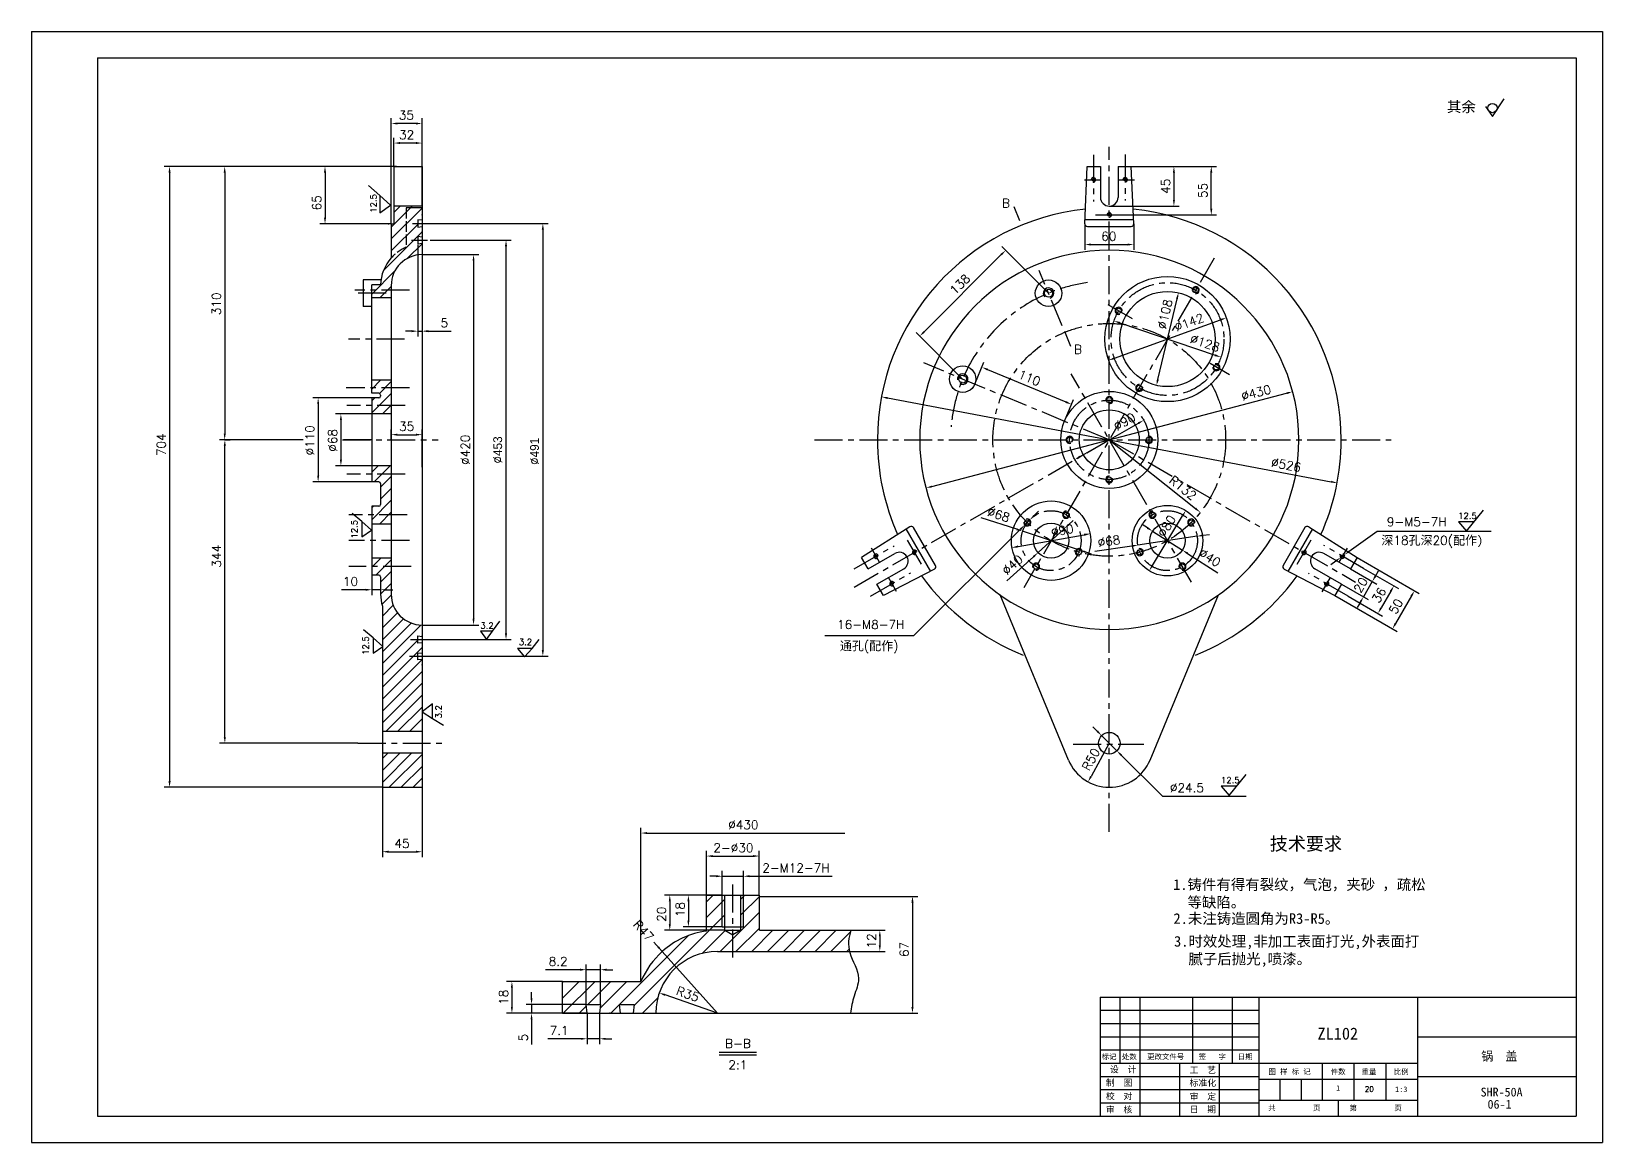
# Model space of a CAD drawing. Extents: x -1148 to 634, y -1374 to -114.
import ezdxf

# ---------------------------------------------------------------- set-up
doc = ezdxf.new("R2010")
doc.units = 0
doc.linetypes.add('ACAD_ISO02W100', pattern=[15, 12, -3])
doc.linetypes.add('CENTER', pattern=[50.8, 31.75, -6.35, 6.35, -6.35])
doc.layers.get('0').update_dxf_attribs({"linetype": 'CONTINUOUS'})
doc.layers.get('DEFPOINTS').update_dxf_attribs({"linetype": 'CONTINUOUS'})
doc.styles.add('DXF', font='txt.shx', dxfattribs={"height": 10})
doc.styles.get("Standard").update_dxf_attribs({"font": 'txt.shx', "height": 3.8})
doc.dimstyles.get("Standard").update_dxf_attribs({"dimscale": 5, "dimtxt": 4.5, "dimasz": 5.5, "dimexe": 4.25, "dimexo": 0.625, "dimgap": 2.2, "dimtad": 1, "dimdec": 4, "dimlfac": -1, "dimdsep": 46, "dimlunit": 6, "dimtxsty": 'Standard', "dimcen": 2.5, "dimclrd": 2, "dimclre": 2, "dimclrt": 2, "dimadec": 0, "dimazin": 0, "dimtfac": 1, "dimtdec": 4, "dimtmove": 0, "dimatfit": 3, "dimfxl": 1, "dimtolj": 1, "dimtzin": 0, "dimarcsym": 0})

msp = doc.modelspace()

# ---------------------------------------------------------------- texts
at = {"color": 2, "linetype": 'ByBlock', "style": 'DXF'}
for s, insert, char_height, attachment_point in [('\\f宋体|b0|i0|c134|p2;其余', (474.14579, -199.67977), 12, 5), ('B', (-42.42606, -308.37859), 10, 5), ('B', (39.32483, -474.11296), 10, 5), ('9-M5-7H', (423.48762, -669.73892), 10, 5), ('12.5', (481.05554, -662.93611), 7, 5), ('\\f宋体|b0|i0|c134|p2;深\\Ftxt.shx;18\\f宋体|b0|i0|c134|p2;孔深\\Ftxt.shx;20(\\f宋体|b0|i0|c134|p2;配作)', (441.09286, -692.3781), 10, 5), ('3.2', (-630.93634, -787.32774), 7, 5), ('16-M8-7H', (-195.69098, -786.164), 10, 5), ('3.2', (-587.3228, -805.95024), 7, 5), ('\\f宋体|b0|i0|c134|p2;通孔\\Ftxt.shx;(\\f宋体|b0|i0|c134|p2;配作\\Ftxt.shx;)', (-197.5426, -812.07177), 10, 5), ('12.5', (212.10769, -962.6364), 7, 5), ('\\A1;∅24.5', (162.91749, -971.29423), 10, 5), ('\\A1;∅430', (-340.23411, -1013.22455), 10, 5), ('\\f宋体|b0|i0|c134|p2;技术要求', (297.78394, -1035.56611), 15, 5), ('\\f宋体|b0|i0|c134|p2;1.铸件有得有裂纹，气泡，夹砂 ，疏松\\P  等缺陷。', (147.23811, -1108.3293), 12, 7), ('\\f宋体|b0|i0|c134|p2;2.未注铸造圆角为R3-R5。', (147.621, -1127.00471), 12, 7), ('\\f宋体|b0|i0|c134|p2;3.时效处理,非加工表面打光,外表面打\\P  腻子后抛光,喷漆。', (148.26073, -1174.47926), 12, 7), ('B-B', (-346.30115, -1261.33203), 10, 5), ('2:1', (-346.50588, -1285.46139), 10, 5)]:
    msp.add_mtext(s, dxfattribs=dict(at, insert=insert, char_height=char_height, attachment_point=attachment_point))
at = {"color": 2, "linetype": 'ByBlock', "char_height": 7, "attachment_point": 5, "rotation": 90, "style": 'DXF'}
for s, insert in [('12.5', (-759.70804, -308.58702)), ('12.5', (-781.32253, -678.13243)), ('12.5', (-768.51505, -810.0486)), ('3.2', (-685.92315, -885.10053))]:
    msp.add_mtext(s, dxfattribs=dict(at, insert=insert))
at = {"color": 2, "linetype": 'ByBlock', "attachment_point": 5}
for s, insert, char_height in [('\\f仿宋_GB2312|b0|i0|c134|p49;ZL102', (334.02506, -1250.12612), 13.5432), ('\\f仿宋_GB2312|b0|i0|c134|p49;标记', (74.61068, -1276.57024), 6.0192), ('\\f仿宋_GB2312|b0|i0|c134|p49;处数', (97.54279, -1276.57024), 6.0192), ('\\f仿宋_GB2312|b0|i0|c134|p49;更改文件号', (138.74282, -1276.57024), 6.0192), ('\\f仿宋_GB2312|b0|i0|c134|p49;签   字', (191.60326, -1276.57024), 6.0192), ('\\f仿宋_GB2312|b0|i0|c134|p49;日期', (228.9165, -1276.57024), 6.0192), ('\\f仿宋_GB2312|b0|i0|c134|p49;锅  盖', (517.20863, -1276.27751), 10), ('\\f仿宋_GB2312|b0|i0|c134|p49;设  计 ', (90.54936, -1291.0363), 7.22304), ('\\f仿宋_GB2312|b0|i0|c134|p49;工  艺 ', (180.94472, -1291.64836), 7.22304), ('\\f仿宋_GB2312|b0|i0|c134|p49;图 样 标 记', (279.33725, -1293.51829), 6.0192), ('\\f仿宋_GB2312|b0|i0|c134|p49;件数', (334.4042, -1293.59804), 6.0192), ('\\f仿宋_GB2312|b0|i0|c134|p49;重量', (369.2889, -1293.59804), 6.0192), ('\\f仿宋_GB2312|b0|i0|c134|p49;比例', (405.98045, -1293.59804), 6.0192), ('\\f仿宋_GB2312|b0|i0|c134|p49;校  对', (85.96295, -1321.46973), 7.22304), ('\\f仿宋_GB2312|b0|i0|c134|p49;制  图', (85.96295, -1306.12402), 7.22304), ('\\f仿宋_GB2312|b0|i0|c134|p49;标准化 ', (180.94472, -1306.23083), 7.22304), ('\\f仿宋_GB2312|b0|i0|c134|p49;审  定 ', (180.94472, -1321.77212), 7.22304), ('\\f仿宋_GB2312|b0|i0|c134|p49;1', (334.4042, -1311.74491), 6.0192), ('20', (369.77818, -1312.92031), 6.0192), ('\\f仿宋_GB2312|b0|i0|c134|p49;1:3', (405.98045, -1313.16734), 6.0192), ('\\f仿宋_GB2312|b0|i0|c134|p49;SHR-50A', (519.76224, -1316.4174), 10), ('\\f仿宋_GB2312|b0|i0|c134|p49;审  核', (85.96295, -1336.61791), 7.22304), ('\\f仿宋_GB2312|b0|i0|c134|p49;日  期 ', (180.94472, -1336.36508), 7.22304), ('\\f仿宋_GB2312|b0|i0|c134|p49;共         页', (284.63294, -1334.72091), 6.0192), ('\\f仿宋_GB2312|b0|i0|c134|p49;第         页', (376.92919, -1334.72091), 6.0192), ('\\f仿宋_GB2312|b0|i0|c134|p49;06-1', (517.4532, -1330.26224), 10)]:
    msp.add_mtext(s, dxfattribs=dict(at, insert=insert, char_height=char_height))

# ---------------------------------------------------------------- blocks, each defined once
blk = doc.blocks.new('*D0')
at = {"color": 2, "linetype": 'ByBlock', "transparency": 16777216}
for p, q in [((99.8, -266.7), (154.1, -266.7)), ((148.1, -273.7), (148.1, -304.7)), ((74.8, -311.7), (154.1, -311.7))]:
    blk.add_line(p, q, dxfattribs=at)
for points in [[(147, -273.7), (149.3, -273.7), (148.1, -266.7)], [(147, -304.7), (149.3, -304.7), (148.1, -311.7)]]:
    blk.add_solid(points, dxfattribs=at)
at = {"layer": 'DEFPOINTS', "color": 0, "linetype": 'ByBlock', "transparency": 16777216}
for p in [(99.8, -266.7), (74.8, -311.7), (148.1, -311.7)]:
    blk.add_point(p, dxfattribs=at)
at = {"color": 2, "linetype": 'ByBlock', "transparency": 16777216, "insert": (138.7, -289.2), "char_height": 10, "attachment_point": 5, "rotation": 90, "style": 'DXF'}
blk.add_mtext('\\A1;45', dxfattribs=at)
blk = doc.blocks.new('*D1')
at = {"color": 2, "linetype": 'ByBlock', "transparency": 16777216}
for p, q in [((-736.6, -266.7), (-823.7, -266.7)), ((-817.7, -273.7), (-817.7, -324.7)), ((-742.6, -331.7), (-823.7, -331.7))]:
    blk.add_line(p, q, dxfattribs=at)
for points in [[(-818.9, -273.7), (-816.5, -273.7), (-817.7, -266.7)], [(-818.9, -324.7), (-816.5, -324.7), (-817.7, -331.7)]]:
    blk.add_solid(points, dxfattribs=at)
at = {"layer": 'DEFPOINTS', "color": 0, "linetype": 'ByBlock', "transparency": 16777216}
for p in [(-736.6, -266.7), (-817.7, -331.7), (-742.6, -331.7)]:
    blk.add_point(p, dxfattribs=at)
at = {"color": 2, "linetype": 'ByBlock', "transparency": 16777216, "insert": (-827.1, -308), "char_height": 10, "attachment_point": 5, "rotation": 90, "style": 'DXF'}
blk.add_mtext('\\A1;65', dxfattribs=at)
blk = doc.blocks.new('*D2')
at = {"color": 2, "linetype": 'ByBlock', "transparency": 16777216}
for p, q in [((-709.6, -355.7), (-709.6, -459.5)), ((-704.6, -362.7), (-704.6, -459.5)), ((-716.6, -453.5), (-723.6, -453.5)), ((-709.6, -453.5), (-704.6, -453.5)), ((-697.6, -453.5), (-671.5, -453.5))]:
    blk.add_line(p, q, dxfattribs=at)
for points in [[(-716.6, -452.3), (-716.6, -454.7), (-709.6, -453.5)], [(-697.6, -452.3), (-697.6, -454.7), (-704.6, -453.5)]]:
    blk.add_solid(points, dxfattribs=at)
at = {"layer": 'DEFPOINTS', "color": 0, "linetype": 'ByBlock', "transparency": 16777216}
for p in [(-709.6, -355.7), (-704.6, -362.7), (-704.6, -453.5)]:
    blk.add_point(p, dxfattribs=at)
at = {"color": 2, "linetype": 'ByBlock', "transparency": 16777216, "insert": (-679.3, -444.1), "char_height": 10, "attachment_point": 5, "style": 'DXF'}
blk.add_mtext('\\A1;5', dxfattribs=at)
blk = doc.blocks.new('*D3')
at = {"color": 2, "linetype": 'ByBlock', "transparency": 16777216}
for p, q in [((-739.6, -266.7), (-997, -266.7)), ((-991, -273.7), (-991, -963.7)), ((-749.6, -970.7), (-997, -970.7))]:
    blk.add_line(p, q, dxfattribs=at)
for points in [[(-992.2, -273.7), (-989.8, -273.7), (-991, -266.7)], [(-992.2, -963.7), (-989.8, -963.7), (-991, -970.7)]]:
    blk.add_solid(points, dxfattribs=at)
at = {"layer": 'DEFPOINTS', "color": 0, "linetype": 'ByBlock', "transparency": 16777216}
for p in [(-739.6, -266.7), (-991, -970.7), (-749.6, -970.7)]:
    blk.add_point(p, dxfattribs=at)
at = {"color": 2, "linetype": 'ByBlock', "transparency": 16777216, "insert": (-1000.4, -582.3), "char_height": 10, "attachment_point": 5, "rotation": 90, "style": 'DXF'}
blk.add_mtext('\\A1;704', dxfattribs=at)
blk = doc.blocks.new('*D4')
at = {"color": 2, "linetype": 'ByBlock', "transparency": 16777216}
for p, q in [((99.8, -266.7), (196.5, -266.7)), ((190.5, -314.7), (190.5, -273.7)), ((91.2, -321.7), (196.5, -321.7))]:
    blk.add_line(p, q, dxfattribs=at)
for points in [[(189.3, -273.7), (191.7, -273.7), (190.5, -266.7)], [(189.3, -314.7), (191.7, -314.7), (190.5, -321.7)]]:
    blk.add_solid(points, dxfattribs=at)
at = {"layer": 'DEFPOINTS', "color": 0, "linetype": 'ByBlock', "transparency": 16777216}
for p in [(99.8, -266.7), (190.5, -266.7), (91.2, -321.7)]:
    blk.add_point(p, dxfattribs=at)
at = {"color": 2, "linetype": 'ByBlock', "transparency": 16777216, "insert": (181.1, -294), "char_height": 10, "attachment_point": 5, "rotation": 90, "style": 'DXF'}
blk.add_mtext('\\A1;55', dxfattribs=at)
blk = doc.blocks.new('*D5')
at = {"color": 2, "linetype": 'ByBlock', "transparency": 16777216}
blk.add_line((-126.4, -629.6), (276, -523.9), dxfattribs=at)
for points in [[(275.7, -522.8), (276.3, -525), (282.8, -522.1)], [(-126.6, -628.5), (-126.1, -630.7), (-133.1, -631.4)]]:
    blk.add_solid(points, dxfattribs=at)
at = {"layer": 'DEFPOINTS', "color": 0, "linetype": 'ByBlock', "transparency": 16777216}
for p in [(282.8, -522.1), (-133.1, -631.4)]:
    blk.add_point(p, dxfattribs=at)
at = {"color": 2, "linetype": 'ByBlock', "transparency": 16777216, "insert": (241.4, -523.3), "char_height": 10, "attachment_point": 5, "rotation": 14.7147, "style": 'DXF'}
blk.add_mtext('\\A1;∅430', dxfattribs=at)
blk = doc.blocks.new('*D6')
at = {"color": 2, "linetype": 'ByBlock', "transparency": 16777216}
for p, q in [((-739.6, -576.7), (-739.6, -564.9)), ((-704.6, -607.9), (-704.6, -564.9)), ((-732.6, -570.9), (-711.6, -570.9))]:
    blk.add_line(p, q, dxfattribs=at)
for points in [[(-732.6, -569.7), (-732.6, -572), (-739.6, -570.9)], [(-711.6, -569.7), (-711.6, -572), (-704.6, -570.9)]]:
    blk.add_solid(points, dxfattribs=at)
at = {"layer": 'DEFPOINTS', "color": 0, "linetype": 'ByBlock', "transparency": 16777216}
for p in [(-739.6, -576.7), (-704.6, -570.9), (-704.6, -607.9)]:
    blk.add_point(p, dxfattribs=at)
at = {"color": 2, "linetype": 'ByBlock', "transparency": 16777216, "insert": (-722.1, -561.5), "char_height": 10, "attachment_point": 5, "style": 'DXF'}
blk.add_mtext('\\A1;35', dxfattribs=at)
blk = doc.blocks.new('*D7')
at = {"color": 2, "linetype": 'ByBlock', "transparency": 16777216}
for p, q in [((-736.6, -266.7), (-736.6, -234.2)), ((-711.6, -240.2), (-729.6, -240.2)), ((-704.6, -266.7), (-704.6, -234.2))]:
    blk.add_line(p, q, dxfattribs=at)
for points in [[(-729.6, -239), (-729.6, -241.3), (-736.6, -240.2)], [(-711.6, -239), (-711.6, -241.3), (-704.6, -240.2)]]:
    blk.add_solid(points, dxfattribs=at)
at = {"layer": 'DEFPOINTS', "color": 0, "linetype": 'ByBlock', "transparency": 16777216}
for p in [(-736.6, -240.2), (-736.6, -266.7), (-704.6, -266.7)]:
    blk.add_point(p, dxfattribs=at)
at = {"color": 2, "linetype": 'ByBlock', "transparency": 16777216, "insert": (-722.1, -230.8), "char_height": 10, "attachment_point": 5, "style": 'DXF'}
blk.add_mtext('\\A1;32', dxfattribs=at)
blk = doc.blocks.new('*D8')
at = {"color": 2, "linetype": 'ByBlock', "transparency": 16777216}
for p, q in [((-736.6, -266.7), (-934.5, -266.7)), ((-928.5, -273.7), (-928.5, -569.7)), ((-886.1, -576.7), (-934.5, -576.7))]:
    blk.add_line(p, q, dxfattribs=at)
for points in [[(-929.6, -273.7), (-927.3, -273.7), (-928.5, -266.7)], [(-929.6, -569.7), (-927.3, -569.7), (-928.5, -576.7)]]:
    blk.add_solid(points, dxfattribs=at)
at = {"layer": 'DEFPOINTS', "color": 0, "linetype": 'ByBlock', "transparency": 16777216}
for p in [(-736.6, -266.7), (-928.5, -576.7), (-886.1, -576.7)]:
    blk.add_point(p, dxfattribs=at)
at = {"color": 2, "linetype": 'ByBlock', "transparency": 16777216, "insert": (-937.9, -422.5), "char_height": 10, "attachment_point": 5, "rotation": 90, "style": 'DXF'}
blk.add_mtext('\\A1;310', dxfattribs=at)
blk = doc.blocks.new('*D9')
at = {"color": 2, "linetype": 'ByBlock', "transparency": 16777216}
for p, q in [((-749.6, -970.7), (-749.6, -1049.8)), ((-704.6, -970.7), (-704.6, -1049.8)), ((-742.6, -1043.8), (-711.6, -1043.8))]:
    blk.add_line(p, q, dxfattribs=at)
for points in [[(-742.6, -1042.6), (-742.6, -1045), (-749.6, -1043.8)], [(-711.6, -1042.6), (-711.6, -1045), (-704.6, -1043.8)]]:
    blk.add_solid(points, dxfattribs=at)
at = {"layer": 'DEFPOINTS', "color": 0, "linetype": 'ByBlock', "transparency": 16777216}
for p in [(-749.6, -970.7), (-704.6, -970.7), (-704.6, -1043.8)]:
    blk.add_point(p, dxfattribs=at)
at = {"color": 2, "linetype": 'ByBlock', "transparency": 16777216, "insert": (-727.3, -1034.4), "char_height": 10, "attachment_point": 5, "style": 'DXF'}
blk.add_mtext('\\A1;45', dxfattribs=at)
blk = doc.blocks.new('*D10')
at = {"color": 2, "linetype": 'ByBlock', "transparency": 16777216}
blk.add_line((-28.6, -697.7), (46.3, -684.5), dxfattribs=at)
for points in [[(46, -683.3), (46.5, -685.6), (53.1, -683.3)], [(-28.8, -696.5), (-28.4, -698.8), (-35.5, -698.9)]]:
    blk.add_solid(points, dxfattribs=at)
at = {"layer": 'DEFPOINTS', "color": 0, "linetype": 'ByBlock', "transparency": 16777216}
for p in [(53.1, -683.3), (-35.5, -698.9)]:
    blk.add_point(p, dxfattribs=at)
at = {"color": 2, "linetype": 'ByBlock', "transparency": 16777216, "insert": (21.6, -679.3), "char_height": 10, "attachment_point": 5, "rotation": 9.9831, "style": 'DXF'}
blk.add_mtext('\\A1;∅90', dxfattribs=at)
blk = doc.blocks.new('*D11')
at = {"color": 2, "linetype": 'ByBlock', "transparency": 16777216}
blk.add_line((123.7, -719.3), (158, -662.9), dxfattribs=at)
for points in [[(157, -662.3), (159, -663.5), (161.6, -656.9)], [(122.7, -718.7), (124.7, -719.9), (120.1, -725.3)]]:
    blk.add_solid(points, dxfattribs=at)
at = {"layer": 'DEFPOINTS', "color": 0, "linetype": 'ByBlock', "transparency": 16777216}
for p in [(161.6, -656.9), (120.1, -725.3)]:
    blk.add_point(p, dxfattribs=at)
at = {"color": 2, "linetype": 'ByBlock', "transparency": 16777216, "insert": (139.9, -674.6), "char_height": 10, "attachment_point": 5, "rotation": 58.7255, "style": 'DXF'}
blk.add_mtext('\\A1;∅80', dxfattribs=at)
blk = doc.blocks.new('*D12')
at = {"color": 2, "linetype": 'ByBlock', "transparency": 16777216}
blk.add_line((80.6, -484.2), (201, -440.7), dxfattribs=at)
for points in [[(200.6, -439.6), (201.4, -441.8), (207.6, -438.3)], [(80.2, -483.1), (81, -485.3), (74.1, -486.6)]]:
    blk.add_solid(points, dxfattribs=at)
at = {"layer": 'DEFPOINTS', "color": 0, "linetype": 'ByBlock', "transparency": 16777216}
for p in [(207.6, -438.3), (74.1, -486.6)]:
    blk.add_point(p, dxfattribs=at)
at = {"color": 2, "linetype": 'ByBlock', "transparency": 16777216, "insert": (165.4, -443.5), "char_height": 10, "attachment_point": 5, "rotation": 19.8804, "style": 'DXF'}
blk.add_mtext('\\A1;∅142', dxfattribs=at)
blk = doc.blocks.new('*D13')
at = {"color": 2, "linetype": 'ByBlock', "transparency": 16777216}
blk.add_line((86.8, -444.1), (194.8, -480.7), dxfattribs=at)
for points in [[(87.2, -443), (86.5, -445.2), (80.2, -441.9)], [(195.2, -479.6), (194.4, -481.9), (201.4, -483)]]:
    blk.add_solid(points, dxfattribs=at)
at = {"layer": 'DEFPOINTS', "color": 0, "linetype": 'ByBlock', "transparency": 16777216}
for p in [(80.2, -441.9), (201.4, -483)]:
    blk.add_point(p, dxfattribs=at)
at = {"color": 2, "linetype": 'ByBlock', "transparency": 16777216, "insert": (183.4, -467), "char_height": 10, "attachment_point": 5, "rotation": 341.2596, "style": 'DXF'}
blk.add_mtext('\\A1;∅128', dxfattribs=at)
blk = doc.blocks.new('*D14')
at = {"color": 2, "linetype": 'ByBlock', "transparency": 16777216}
blk.add_line((130, -508.2), (151.7, -416.7), dxfattribs=at)
for points in [[(150.5, -416.4), (152.8, -417), (153.3, -409.9)], [(128.8, -507.9), (131.1, -508.4), (128.4, -515)]]:
    blk.add_solid(points, dxfattribs=at)
at = {"layer": 'DEFPOINTS', "color": 0, "linetype": 'ByBlock', "transparency": 16777216}
for p in [(153.3, -409.9), (128.4, -515)]:
    blk.add_point(p, dxfattribs=at)
at = {"color": 2, "linetype": 'ByBlock', "transparency": 16777216, "insert": (137.9, -434.2), "char_height": 10, "attachment_point": 5, "rotation": 76.6563, "style": 'DXF'}
blk.add_mtext('\\A1;∅108', dxfattribs=at)
blk = doc.blocks.new('*D15')
at = {"color": 2, "linetype": 'ByBlock', "transparency": 16777216}
blk.add_line((41.8, -595.6), (107.8, -557.9), dxfattribs=at)
for points in [[(107.3, -556.9), (108.4, -558.9), (113.9, -554.5)], [(41.2, -594.5), (42.4, -596.6), (35.7, -599)]]:
    blk.add_solid(points, dxfattribs=at)
at = {"layer": 'DEFPOINTS', "color": 0, "linetype": 'ByBlock', "transparency": 16777216}
for p in [(113.9, -554.5), (35.7, -599)]:
    blk.add_point(p, dxfattribs=at)
at = {"color": 2, "linetype": 'ByBlock', "transparency": 16777216, "insert": (92.1, -556.1), "char_height": 10, "attachment_point": 5, "rotation": 29.6768, "style": 'DXF'}
blk.add_mtext('\\A1;∅90', dxfattribs=at)
blk = doc.blocks.new('*D16')
at = {"color": 2, "lineweight": -2, "transparency": 16777216}
for p, q in [((348.3, -723.1), (378.3, -740.4)), ((376.6, -731.4), (380.1, -725.3)), ((338.3, -740.4), (368.3, -757.7)), ((373.1, -737.4), (363.1, -754.7)), ((359.6, -760.8), (356.1, -766.9))]:
    blk.add_line(p, q, dxfattribs=at)
at = {"color": 2, "transparency": 16777216}
for points in [[(375.6, -730.8), (377.6, -731.9), (373.1, -737.4)], [(358.6, -760.2), (360.6, -761.4), (363.1, -754.7)]]:
    blk.add_solid(points, dxfattribs=at)
at = {"layer": 'DEFPOINTS', "color": 0, "transparency": 16777216}
for p in [(348.3, -723.1), (338.3, -740.4), (363.1, -754.7)]:
    blk.add_point(p, dxfattribs=at)
at = {"color": 2, "transparency": 16777216, "insert": (360, -741.4), "char_height": 10, "attachment_point": 5, "rotation": 60, "style": 'DXF'}
blk.add_mtext('\\A1;20', dxfattribs=at)
blk = doc.blocks.new('*D17')
at = {"color": 2, "lineweight": -2, "transparency": 16777216}
for p, q in [((363.3, -722.5), (402.8, -745.3)), ((394.1, -748.4), (383.1, -767.4)), ((345.7, -753.9), (384.8, -776.5))]:
    blk.add_line(p, q, dxfattribs=at)
at = {"color": 2, "transparency": 16777216}
for points in [[(393.1, -747.8), (395.1, -749), (397.6, -742.3)], [(382.1, -766.8), (384.1, -768), (379.6, -773.5)]]:
    blk.add_solid(points, dxfattribs=at)
at = {"layer": 'DEFPOINTS', "color": 0, "transparency": 16777216}
for p in [(363.3, -722.5), (345.7, -753.9), (379.6, -773.5)]:
    blk.add_point(p, dxfattribs=at)
at = {"color": 2, "transparency": 16777216, "insert": (380.7, -752.9), "char_height": 10, "attachment_point": 5, "rotation": 60, "style": 'DXF'}
blk.add_mtext('\\A1;36', dxfattribs=at)
blk = doc.blocks.new('*D18')
at = {"color": 2, "lineweight": -2, "transparency": 16777216}
for p, q in [((355.8, -710.1), (426.2, -750.8)), ((330.8, -753.4), (401.2, -794.1)), ((417.5, -753.8), (399.5, -785))]:
    blk.add_line(p, q, dxfattribs=at)
at = {"color": 2, "transparency": 16777216}
for points in [[(416.5, -753.2), (418.5, -754.4), (421, -747.8)], [(398.5, -784.4), (400.5, -785.6), (396, -791.1)]]:
    blk.add_solid(points, dxfattribs=at)
at = {"layer": 'DEFPOINTS', "color": 0, "transparency": 16777216}
for p in [(355.8, -710.1), (330.8, -753.4), (396, -791.1)]:
    blk.add_point(p, dxfattribs=at)
at = {"color": 2, "transparency": 16777216, "insert": (399.9, -765.5), "char_height": 10, "attachment_point": 5, "rotation": 60, "style": 'DXF'}
blk.add_mtext('\\A1;50', dxfattribs=at)
blk = doc.blocks.new('*D19')
at = {"color": 2, "linetype": 'ByBlock', "transparency": 16777216}
blk.add_line((74.8, -920.7), (54.1, -958.4), dxfattribs=at)
blk.add_solid([(53.1, -957.9), (55.1, -959), (50.7, -964.6)], dxfattribs=at)
at = {"layer": 'DEFPOINTS', "color": 0, "linetype": 'ByBlock', "transparency": 16777216}
for p in [(74.8, -920.7), (50.7, -964.6)]:
    blk.add_point(p, dxfattribs=at)
at = {"color": 2, "linetype": 'ByBlock', "transparency": 16777216, "insert": (54, -939.1), "char_height": 10, "attachment_point": 5, "rotation": 61.2089, "style": 'DXF'}
blk.add_mtext('\\A1;R50', dxfattribs=at)
blk = doc.blocks.new('*D20')
at = {"color": 2, "linetype": 'ByBlock', "transparency": 16777216}
for p, q in [((-545.5, -1190.9), (-608.7, -1190.9)), ((-602.7, -1197.9), (-602.7, -1219.9)), ((-545.5, -1226.9), (-608.7, -1226.9))]:
    blk.add_line(p, q, dxfattribs=at)
for points in [[(-603.9, -1197.9), (-601.6, -1197.9), (-602.7, -1190.9)], [(-603.9, -1219.9), (-601.6, -1219.9), (-602.7, -1226.9)]]:
    blk.add_solid(points, dxfattribs=at)
at = {"layer": 'DEFPOINTS', "color": 0, "linetype": 'ByBlock', "transparency": 16777216}
for p in [(-545.5, -1190.9), (-602.7, -1226.9), (-545.5, -1226.9)]:
    blk.add_point(p, dxfattribs=at)
at = {"color": 2, "linetype": 'ByBlock', "transparency": 16777216, "insert": (-612.1, -1208.9), "char_height": 10, "attachment_point": 5, "rotation": 90, "style": 'DXF'}
blk.add_mtext('\\A1;18', dxfattribs=at)
blk = doc.blocks.new('*D21')
at = {"color": 2, "linetype": 'ByBlock', "transparency": 16777216}
for p, q in [((-382.1, -1092.9), (-382.1, -1042.7)), ((-375.1, -1048.7), (-329.1, -1048.7)), ((-322.1, -1092.9), (-322.1, -1042.7))]:
    blk.add_line(p, q, dxfattribs=at)
for points in [[(-375.1, -1047.6), (-375.1, -1049.9), (-382.1, -1048.7)], [(-329.1, -1047.6), (-329.1, -1049.9), (-322.1, -1048.7)]]:
    blk.add_solid(points, dxfattribs=at)
at = {"layer": 'DEFPOINTS', "color": 0, "linetype": 'ByBlock', "transparency": 16777216}
for p in [(-322.1, -1048.7), (-382.1, -1092.9), (-322.1, -1092.9)]:
    blk.add_point(p, dxfattribs=at)
at = {"color": 2, "linetype": 'ByBlock', "transparency": 16777216, "insert": (-351.5, -1039.3), "char_height": 10, "attachment_point": 5, "style": 'DXF'}
blk.add_mtext('\\A1;2-∅30', dxfattribs=at)
blk = doc.blocks.new('*D22')
at = {"color": 2, "linetype": 'ByBlock', "transparency": 16777216}
for p, q in [((-364.1, -1092.9), (-364.1, -1065.6)), ((-340.1, -1092.9), (-340.1, -1065.6)), ((-371.1, -1071.6), (-378.1, -1071.6)), ((-364.1, -1071.6), (-340.1, -1071.6)), ((-333.1, -1071.6), (-239.6, -1071.6))]:
    blk.add_line(p, q, dxfattribs=at)
for points in [[(-371.1, -1070.4), (-371.1, -1072.7), (-364.1, -1071.6)], [(-333.1, -1070.4), (-333.1, -1072.7), (-340.1, -1071.6)]]:
    blk.add_solid(points, dxfattribs=at)
at = {"layer": 'DEFPOINTS', "color": 0, "linetype": 'ByBlock', "transparency": 16777216}
for p in [(-340.1, -1071.6), (-364.1, -1092.9), (-340.1, -1092.9)]:
    blk.add_point(p, dxfattribs=at)
at = {"color": 2, "linetype": 'ByBlock', "transparency": 16777216, "insert": (-280.6, -1062.2), "char_height": 10, "attachment_point": 5, "style": 'DXF'}
blk.add_mtext('\\A1;2-M12-7H', dxfattribs=at)
blk = doc.blocks.new('*D23')
at = {"color": 2, "linetype": 'ByBlock', "transparency": 16777216}
for p, q in [((-364.1, -1092.9), (-408.5, -1092.9)), ((-402.5, -1099.9), (-402.5, -1121.9)), ((-364.1, -1128.9), (-408.5, -1128.9))]:
    blk.add_line(p, q, dxfattribs=at)
for points in [[(-403.7, -1099.9), (-401.4, -1099.9), (-402.5, -1092.9)], [(-403.7, -1121.9), (-401.4, -1121.9), (-402.5, -1128.9)]]:
    blk.add_solid(points, dxfattribs=at)
at = {"layer": 'DEFPOINTS', "color": 0, "linetype": 'ByBlock', "transparency": 16777216}
for p in [(-364.1, -1092.9), (-402.5, -1128.9), (-364.1, -1128.9)]:
    blk.add_point(p, dxfattribs=at)
at = {"color": 2, "linetype": 'ByBlock', "transparency": 16777216, "insert": (-411.9, -1109.4), "char_height": 10, "attachment_point": 5, "rotation": 90, "style": 'DXF'}
blk.add_mtext('\\A1;18', dxfattribs=at)
blk = doc.blocks.new('*D24')
at = {"color": 2, "linetype": 'ByBlock', "transparency": 16777216}
for p, q in [((-382.1, -1092.9), (-429.7, -1092.9)), ((-423.7, -1099.9), (-423.7, -1125.9)), ((-361.1, -1132.9), (-429.7, -1132.9))]:
    blk.add_line(p, q, dxfattribs=at)
for points in [[(-424.8, -1099.9), (-422.5, -1099.9), (-423.7, -1092.9)], [(-424.8, -1125.9), (-422.5, -1125.9), (-423.7, -1132.9)]]:
    blk.add_solid(points, dxfattribs=at)
at = {"layer": 'DEFPOINTS', "color": 0, "linetype": 'ByBlock', "transparency": 16777216}
for p in [(-382.1, -1092.9), (-423.7, -1132.9), (-361.1, -1132.9)]:
    blk.add_point(p, dxfattribs=at)
at = {"color": 2, "linetype": 'ByBlock', "transparency": 16777216, "insert": (-433.1, -1114.7), "char_height": 10, "attachment_point": 5, "rotation": 90, "style": 'DXF'}
blk.add_mtext('\\A1;20', dxfattribs=at)
blk = doc.blocks.new('*D25')
at = {"color": 2, "linetype": 'ByBlock', "transparency": 16777216}
for p, q in [((-517.5, -1226.9), (-517.5, -1261.9)), ((-503.3, -1226.9), (-503.3, -1261.9)), ((-524.5, -1255.9), (-562, -1255.9)), ((-503.3, -1255.9), (-517.5, -1255.9)), ((-496.3, -1255.9), (-489.3, -1255.9))]:
    blk.add_line(p, q, dxfattribs=at)
for points in [[(-524.5, -1254.8), (-524.5, -1257.1), (-517.5, -1255.9)], [(-496.3, -1254.8), (-496.3, -1257.1), (-503.3, -1255.9)]]:
    blk.add_solid(points, dxfattribs=at)
at = {"layer": 'DEFPOINTS', "color": 0, "linetype": 'ByBlock', "transparency": 16777216}
for p in [(-517.5, -1226.9), (-503.3, -1226.9), (-503.3, -1255.9)]:
    blk.add_point(p, dxfattribs=at)
at = {"color": 2, "linetype": 'ByBlock', "transparency": 16777216, "insert": (-549.2, -1246.5), "char_height": 10, "attachment_point": 5, "style": 'DXF'}
blk.add_mtext('\\A1;7.1', dxfattribs=at)
blk = doc.blocks.new('*D26')
at = {"color": 2, "linetype": 'ByBlock', "transparency": 16777216}
for p, q in [((-518.6, -1216.9), (-518.6, -1171.6)), ((-502.2, -1216.9), (-502.2, -1171.6)), ((-525.6, -1177.6), (-564.7, -1177.6)), ((-502.2, -1177.6), (-518.6, -1177.6)), ((-495.2, -1177.6), (-488.2, -1177.6))]:
    blk.add_line(p, q, dxfattribs=at)
for points in [[(-525.6, -1176.4), (-525.6, -1178.8), (-518.6, -1177.6)], [(-495.2, -1176.4), (-495.2, -1178.8), (-502.2, -1177.6)]]:
    blk.add_solid(points, dxfattribs=at)
at = {"layer": 'DEFPOINTS', "color": 0, "linetype": 'ByBlock', "transparency": 16777216}
for p in [(-502.2, -1177.6), (-518.6, -1216.9), (-502.2, -1216.9)]:
    blk.add_point(p, dxfattribs=at)
at = {"color": 2, "linetype": 'ByBlock', "transparency": 16777216, "insert": (-550.3, -1168.2), "char_height": 10, "attachment_point": 5, "style": 'DXF'}
blk.add_mtext('\\A1;8.2', dxfattribs=at)
blk = doc.blocks.new('*D27')
at = {"color": 2, "linetype": 'ByBlock', "transparency": 16777216}
for p, q in [((-580.4, -1209.9), (-580.4, -1202.9)), ((-518.6, -1216.9), (-586.4, -1216.9)), ((-517.5, -1226.9), (-586.4, -1226.9)), ((-580.4, -1216.9), (-580.4, -1226.9)), ((-580.4, -1233.9), (-580.4, -1262.3))]:
    blk.add_line(p, q, dxfattribs=at)
for points in [[(-581.6, -1209.9), (-579.3, -1209.9), (-580.4, -1216.9)], [(-581.6, -1233.9), (-579.3, -1233.9), (-580.4, -1226.9)]]:
    blk.add_solid(points, dxfattribs=at)
at = {"layer": 'DEFPOINTS', "color": 0, "linetype": 'ByBlock', "transparency": 16777216}
for p in [(-580.4, -1226.9), (-518.6, -1216.9), (-517.5, -1226.9)]:
    blk.add_point(p, dxfattribs=at)
at = {"color": 2, "linetype": 'ByBlock', "transparency": 16777216, "insert": (-589.8, -1254.6), "char_height": 10, "attachment_point": 5, "rotation": 90, "style": 'DXF'}
blk.add_mtext('\\A1;5', dxfattribs=at)
blk = doc.blocks.new('*D28')
at = {"color": 2, "linetype": 'ByBlock', "transparency": 16777216}
for p, q in [((-77.6, -513.6), (-67.3, -488.8)), ((-63.2, -497), (25.5, -533.8)), ((24, -555.7), (34.3, -530.9))]:
    blk.add_line(p, q, dxfattribs=at)
for points in [[(-62.7, -496), (-63.6, -498.1), (-69.6, -494.4)], [(26, -532.7), (25.1, -534.9), (32, -536.5)]]:
    blk.add_solid(points, dxfattribs=at)
at = {"layer": 'DEFPOINTS', "color": 0, "linetype": 'ByBlock', "transparency": 16777216}
for p in [(-77.6, -513.6), (32, -536.5), (24, -555.7)]:
    blk.add_point(p, dxfattribs=at)
at = {"color": 2, "linetype": 'ByBlock', "transparency": 16777216, "insert": (-15.8, -506.5), "char_height": 10, "attachment_point": 5, "rotation": 337.5, "style": 'DXF'}
blk.add_mtext('\\A1;110', dxfattribs=at)
blk = doc.blocks.new('*D29')
at = {"color": 2, "linetype": 'ByBlock', "transparency": 16777216}
for p, q in [((-135.2, -454.2), (-47.7, -366.7)), ((5.9, -410.5), (-47, -357.5)), ((-91.5, -507.9), (-144.4, -454.9))]:
    blk.add_line(p, q, dxfattribs=at)
for points in [[(-48.5, -365.9), (-46.9, -367.5), (-42.7, -361.8)], [(-136, -453.4), (-134.4, -455.1), (-140.2, -459.2)]]:
    blk.add_solid(points, dxfattribs=at)
at = {"layer": 'DEFPOINTS', "color": 0, "linetype": 'ByBlock', "transparency": 16777216}
for p in [(-42.7, -361.8), (5.9, -410.5), (-91.5, -507.9)]:
    blk.add_point(p, dxfattribs=at)
at = {"color": 2, "linetype": 'ByBlock', "transparency": 16777216, "insert": (-94.6, -400.4), "char_height": 10, "attachment_point": 5, "rotation": 45, "style": 'DXF'}
blk.add_mtext('\\A1;138', dxfattribs=at)
blk = doc.blocks.new('*D30')
at = {"color": 2, "linetype": 'ByBlock', "transparency": 16777216}
for p, q in [((47.1, -331.6), (47.1, -361.3)), ((102.6, -331.6), (102.6, -361.3)), ((54.1, -355.3), (95.6, -355.3))]:
    blk.add_line(p, q, dxfattribs=at)
for points in [[(54.1, -354.1), (54.1, -356.4), (47.1, -355.3)], [(95.6, -354.1), (95.6, -356.4), (102.6, -355.3)]]:
    blk.add_solid(points, dxfattribs=at)
at = {"layer": 'DEFPOINTS', "color": 0, "linetype": 'ByBlock', "transparency": 16777216}
for p in [(47.1, -331.6), (102.6, -331.6), (102.6, -355.3)]:
    blk.add_point(p, dxfattribs=at)
at = {"color": 2, "linetype": 'ByBlock', "transparency": 16777216, "insert": (74.3, -345.9), "char_height": 10, "attachment_point": 5, "style": 'DXF'}
blk.add_mtext('\\A1;60', dxfattribs=at)
blk = doc.blocks.new('*D31')
at = {"color": 2, "lineweight": -2, "transparency": 16777216}
blk.add_line((-176.7, -529.2), (326.4, -624.3), dxfattribs=at)
at = {"color": 2, "transparency": 16777216}
for points in [[(-176.5, -528.1), (-176.9, -530.4), (-183.6, -527.9)], [(326.6, -623.1), (326.2, -625.4), (333.3, -625.6)]]:
    blk.add_solid(points, dxfattribs=at)
at = {"layer": 'DEFPOINTS', "color": 0, "transparency": 16777216}
for p in [(-183.6, -527.9), (333.3, -625.6)]:
    blk.add_point(p, dxfattribs=at)
at = {"color": 2, "transparency": 16777216, "insert": (275.4, -605.1), "char_height": 10, "attachment_point": 5, "rotation": 349.3034, "style": 'DXF'}
blk.add_mtext('\\A1;∅526', dxfattribs=at)
blk = doc.blocks.new('*D32')
at = {"color": 2, "lineweight": -2, "transparency": 16777216}
blk.add_line((74.8, -576.7), (172.6, -654.6), dxfattribs=at)
at = {"color": 2, "transparency": 16777216}
blk.add_solid([(173.3, -653.7), (171.9, -655.5), (178.1, -659)], dxfattribs=at)
at = {"layer": 'DEFPOINTS', "color": 0, "transparency": 16777216}
for p in [(74.8, -576.7), (178.1, -659)]:
    blk.add_point(p, dxfattribs=at)
at = {"color": 2, "transparency": 16777216, "insert": (158.3, -631.2), "char_height": 10, "attachment_point": 5, "rotation": 321.4628, "style": 'DXF'}
blk.add_mtext('\\A1;R132', dxfattribs=at)
blk = doc.blocks.new('*D33')
at = {"color": 2, "linetype": 'ByBlock', "transparency": 16777216}
for p, q in [((-761.6, -547.3), (-802.7, -547.3)), ((-796.7, -554.3), (-796.7, -599.2)), ((-761.6, -606.2), (-802.7, -606.2))]:
    blk.add_line(p, q, dxfattribs=at)
for points in [[(-797.8, -554.3), (-795.5, -554.3), (-796.7, -547.3)], [(-797.8, -599.2), (-795.5, -599.2), (-796.7, -606.2)]]:
    blk.add_solid(points, dxfattribs=at)
at = {"layer": 'DEFPOINTS', "color": 0, "linetype": 'ByBlock', "transparency": 16777216}
for p in [(-761.6, -547.3), (-796.7, -606.2), (-761.6, -606.2)]:
    blk.add_point(p, dxfattribs=at)
at = {"color": 2, "linetype": 'ByBlock', "transparency": 16777216, "insert": (-806.1, -577.3), "char_height": 10, "attachment_point": 5, "rotation": 90, "style": 'DXF'}
blk.add_mtext('\\A1;∅68', dxfattribs=at)
blk = doc.blocks.new('*D34')
at = {"color": 2, "linetype": 'ByBlock', "transparency": 16777216}
for p, q in [((-761.6, -529.1), (-828.5, -529.1)), ((-822.5, -536.1), (-822.5, -617.4)), ((-761.6, -624.4), (-828.5, -624.4))]:
    blk.add_line(p, q, dxfattribs=at)
for points in [[(-823.6, -536.1), (-821.3, -536.1), (-822.5, -529.1)], [(-823.6, -617.4), (-821.3, -617.4), (-822.5, -624.4)]]:
    blk.add_solid(points, dxfattribs=at)
at = {"layer": 'DEFPOINTS', "color": 0, "linetype": 'ByBlock', "transparency": 16777216}
for p in [(-761.6, -529.1), (-822.5, -624.4), (-761.6, -624.4)]:
    blk.add_point(p, dxfattribs=at)
at = {"color": 2, "linetype": 'ByBlock', "transparency": 16777216, "insert": (-831.9, -577.3), "char_height": 10, "attachment_point": 5, "rotation": 90, "style": 'DXF'}
blk.add_mtext('\\A1;∅110', dxfattribs=at)
blk = doc.blocks.new('*D35')
at = {"color": 2, "linetype": 'ByBlock', "transparency": 16777216}
for p, q in [((-704.6, -366.7), (-640.2, -366.7)), ((-646.2, -373.7), (-646.2, -779.7)), ((-704.6, -786.7), (-640.2, -786.7))]:
    blk.add_line(p, q, dxfattribs=at)
for points in [[(-647.4, -373.7), (-645.1, -373.7), (-646.2, -366.7)], [(-647.4, -779.7), (-645.1, -779.7), (-646.2, -786.7)]]:
    blk.add_solid(points, dxfattribs=at)
at = {"layer": 'DEFPOINTS', "color": 0, "linetype": 'ByBlock', "transparency": 16777216}
for p in [(-704.6, -366.7), (-704.6, -786.7), (-646.2, -786.7)]:
    blk.add_point(p, dxfattribs=at)
at = {"color": 2, "linetype": 'ByBlock', "transparency": 16777216, "insert": (-655.6, -588), "char_height": 10, "attachment_point": 5, "rotation": 90, "style": 'DXF'}
blk.add_mtext('\\A1;∅420', dxfattribs=at)
blk = doc.blocks.new('*D36')
at = {"color": 2, "linetype": 'ByBlock', "transparency": 16777216}
for p, q in [((-739.6, -331.7), (-739.6, -212)), ((-704.6, -311.7), (-704.6, -212)), ((-711.6, -218), (-732.6, -218))]:
    blk.add_line(p, q, dxfattribs=at)
for points in [[(-732.6, -216.9), (-732.6, -219.2), (-739.6, -218)], [(-711.6, -216.9), (-711.6, -219.2), (-704.6, -218)]]:
    blk.add_solid(points, dxfattribs=at)
at = {"layer": 'DEFPOINTS', "color": 0, "linetype": 'ByBlock', "transparency": 16777216}
for p in [(-739.6, -218), (-704.6, -311.7), (-739.6, -331.7)]:
    blk.add_point(p, dxfattribs=at)
at = {"color": 2, "linetype": 'ByBlock', "transparency": 16777216, "insert": (-722.4, -208.6), "char_height": 10, "attachment_point": 5, "style": 'DXF'}
blk.add_mtext('\\A1;35', dxfattribs=at)
blk = doc.blocks.new('*D37')
at = {"color": 2, "linetype": 'ByBlock', "transparency": 16777216}
for p, q in [((-322.1, -1094.4), (-142.4, -1094.4)), ((-148.4, -1101.4), (-148.4, -1219.9)), ((-218.6, -1226.9), (-142.4, -1226.9))]:
    blk.add_line(p, q, dxfattribs=at)
for points in [[(-149.6, -1101.4), (-147.2, -1101.4), (-148.4, -1094.4)], [(-149.6, -1219.9), (-147.2, -1219.9), (-148.4, -1226.9)]]:
    blk.add_solid(points, dxfattribs=at)
at = {"layer": 'DEFPOINTS', "color": 0, "linetype": 'ByBlock', "transparency": 16777216}
for p in [(-322.1, -1094.4), (-218.6, -1226.9), (-148.4, -1226.9)]:
    blk.add_point(p, dxfattribs=at)
at = {"color": 2, "linetype": 'ByBlock', "transparency": 16777216, "insert": (-157.8, -1154.6), "char_height": 10, "attachment_point": 5, "rotation": 90, "style": 'DXF'}
blk.add_mtext('\\A1;67', dxfattribs=at)
blk = doc.blocks.new('*D38')
at = {"color": 2, "linetype": 'ByBlock', "transparency": 16777216}
blk.add_line((-369.5, -1226.9), (-429, -1206.2), dxfattribs=at)
blk.add_solid([(-428.6, -1205.1), (-429.4, -1207.3), (-435.6, -1203.9)], dxfattribs=at)
at = {"layer": 'DEFPOINTS', "color": 0, "linetype": 'ByBlock', "transparency": 16777216}
for p in [(-435.6, -1203.9), (-369.5, -1226.9)]:
    blk.add_point(p, dxfattribs=at)
at = {"color": 2, "linetype": 'ByBlock', "transparency": 16777216, "insert": (-403.2, -1205.2), "char_height": 10, "attachment_point": 5, "rotation": 340.8192, "style": 'DXF'}
blk.add_mtext('\\A1;R35', dxfattribs=at)
blk = doc.blocks.new('*D39')
at = {"color": 2, "linetype": 'ByBlock', "transparency": 16777216}
for p, q in [((-218.1, -1132.9), (-179.4, -1132.9)), ((-185.4, -1139.9), (-185.4, -1149.9)), ((-219.8, -1156.9), (-179.4, -1156.9))]:
    blk.add_line(p, q, dxfattribs=at)
for points in [[(-186.6, -1139.9), (-184.3, -1139.9), (-185.4, -1132.9)], [(-186.6, -1149.9), (-184.3, -1149.9), (-185.4, -1156.9)]]:
    blk.add_solid(points, dxfattribs=at)
at = {"layer": 'DEFPOINTS', "color": 0, "linetype": 'ByBlock', "transparency": 16777216}
for p in [(-218.1, -1132.9), (-219.8, -1156.9), (-185.4, -1156.9)]:
    blk.add_point(p, dxfattribs=at)
at = {"color": 2, "linetype": 'ByBlock', "transparency": 16777216, "insert": (-194.8, -1144.9), "char_height": 10, "attachment_point": 5, "rotation": 90, "style": 'DXF'}
blk.add_mtext('\\A1;12', dxfattribs=at)
blk = doc.blocks.new('*D40')
at = {"color": 2, "linetype": 'ByBlock', "transparency": 16777216}
for p in [(-441.6, -1146.5), (-369.5, -1226.9)]:
    blk.add_line(p, (-432.2, -1156.9), dxfattribs=at)
blk.add_solid([(-436, -1150.9), (-437.8, -1152.5), (-432.2, -1156.9)], dxfattribs=at)
at = {"layer": 'DEFPOINTS', "color": 0, "linetype": 'ByBlock', "transparency": 16777216}
for p in [(-432.2, -1156.9), (-369.5, -1226.9)]:
    blk.add_point(p, dxfattribs=at)
at = {"color": 2, "linetype": 'ByBlock', "transparency": 16777216, "insert": (-453.4, -1133.3), "char_height": 10, "attachment_point": 5, "rotation": 311.8683, "style": 'DXF'}
blk.add_mtext('\\A1;R47', dxfattribs=at)
blk = doc.blocks.new('*D41')
at = {"color": 2, "linetype": 'ByBlock', "transparency": 16777216}
for p, q in [((-761.6, -730), (-761.6, -752.7)), ((-768.6, -746.7), (-796.1, -746.7)), ((-751.6, -746.7), (-761.6, -746.7)), ((-751.6, -732), (-751.6, -752.7)), ((-744.6, -746.7), (-737.6, -746.7))]:
    blk.add_line(p, q, dxfattribs=at)
for points in [[(-768.6, -745.6), (-768.6, -747.9), (-761.6, -746.7)], [(-744.6, -745.6), (-744.6, -747.9), (-751.6, -746.7)]]:
    blk.add_solid(points, dxfattribs=at)
at = {"layer": 'DEFPOINTS', "color": 0, "linetype": 'ByBlock', "transparency": 16777216}
for p in [(-761.6, -730), (-751.6, -732), (-751.6, -746.7)]:
    blk.add_point(p, dxfattribs=at)
at = {"color": 2, "linetype": 'ByBlock', "transparency": 16777216, "insert": (-785.8, -737.3), "char_height": 10, "attachment_point": 5, "style": 'DXF'}
blk.add_mtext('\\A1;10', dxfattribs=at)
blk = doc.blocks.new('*D42')
at = {"color": 2, "lineweight": -2, "transparency": 16777216}
for p, q in [((28.8, -672.9), (34, -668.2)), ((23.6, -677.6), (-6, -704.5)), ((-11.1, -709.3), (-41.3, -736.7))]:
    blk.add_line(p, q, dxfattribs=at)
at = {"color": 2, "transparency": 16777216}
for points in [[(28, -672), (29.6, -673.7), (23.6, -677.6)], [(-11.9, -708.4), (-10.3, -710.1), (-6, -704.5)]]:
    blk.add_solid(points, dxfattribs=at)
at = {"layer": 'DEFPOINTS', "color": 0, "transparency": 16777216}
for p in [(23.6, -677.6), (-6, -704.5)]:
    blk.add_point(p, dxfattribs=at)
at = {"color": 2, "transparency": 16777216, "insert": (-35.1, -718.4), "char_height": 10, "attachment_point": 5, "rotation": 42.3411, "style": 'DXF'}
blk.add_mtext('\\A1;∅40', dxfattribs=at)
blk = doc.blocks.new('*D43')
at = {"color": 2, "lineweight": -2, "transparency": 16777216}
for p, q in [((174.4, -686), (107.2, -696.1)), ((181.4, -684.9), (188.3, -683.9)), ((100.3, -697.2), (58.3, -703.5))]:
    blk.add_line(p, q, dxfattribs=at)
at = {"color": 2, "transparency": 16777216}
for points in [[(181.2, -683.8), (181.5, -686.1), (174.4, -686)], [(100.1, -696), (100.5, -698.3), (107.2, -696.1)]]:
    blk.add_solid(points, dxfattribs=at)
at = {"layer": 'DEFPOINTS', "color": 0, "transparency": 16777216}
for p in [(174.4, -686), (107.2, -696.1)]:
    blk.add_point(p, dxfattribs=at)
at = {"color": 2, "transparency": 16777216, "insert": (74.4, -691.6), "char_height": 10, "attachment_point": 5, "rotation": 8.5903, "style": 'DXF'}
blk.add_mtext('\\A1;∅68', dxfattribs=at)
blk = doc.blocks.new('*D44')
at = {"color": 2, "lineweight": -2, "transparency": 16777216}
for p, q in [((-30.1, -678.2), (-70.5, -665)), ((41.1, -701.7), (-23.5, -680.4)), ((47.8, -703.9), (54.4, -706.1))]:
    blk.add_line(p, q, dxfattribs=at)
at = {"color": 2, "transparency": 16777216}
for points in [[(-29.8, -677.1), (-30.5, -679.3), (-23.5, -680.4)], [(48.1, -702.8), (47.4, -705), (41.1, -701.7)]]:
    blk.add_solid(points, dxfattribs=at)
at = {"layer": 'DEFPOINTS', "color": 0, "transparency": 16777216}
for p in [(-23.5, -680.4), (41.1, -701.7)]:
    blk.add_point(p, dxfattribs=at)
at = {"color": 2, "transparency": 16777216, "insert": (-50.7, -661.6), "char_height": 10, "attachment_point": 5, "rotation": 341.7735, "style": 'DXF'}
blk.add_mtext('\\A1;∅68', dxfattribs=at)
blk = doc.blocks.new('*D45')
at = {"color": 2, "lineweight": -2, "transparency": 16777216}
for p, q in [((118, -676.6), (112.1, -672.8)), ((123.9, -680.3), (157.7, -701.8)), ((163.6, -705.5), (198.1, -727.4))]:
    blk.add_line(p, q, dxfattribs=at)
at = {"color": 2, "transparency": 16777216}
for points in [[(118.7, -675.6), (117.4, -677.6), (123.9, -680.3)], [(164.2, -704.5), (163, -706.5), (157.7, -701.8)]]:
    blk.add_solid(points, dxfattribs=at)
at = {"layer": 'DEFPOINTS', "color": 0, "transparency": 16777216}
for p in [(123.9, -680.3), (157.7, -701.8)]:
    blk.add_point(p, dxfattribs=at)
at = {"color": 2, "transparency": 16777216, "insert": (188.8, -710.4), "char_height": 10, "attachment_point": 5, "rotation": 327.6023, "style": 'DXF'}
blk.add_mtext('\\A1;∅40', dxfattribs=at)
blk = doc.blocks.new('*D46')
at = {"color": 2, "lineweight": -2, "transparency": 16777216}
for p, q in [((-928.5, -576.7), (-922.3, -576.7)), ((-928.3, -913.7), (-928.3, -583.7)), ((-777.4, -920.7), (-934.3, -920.7))]:
    blk.add_line(p, q, dxfattribs=at)
at = {"color": 2, "transparency": 16777216}
for points in [[(-929.5, -583.7), (-927.2, -583.7), (-928.3, -576.7)], [(-929.5, -913.7), (-927.2, -913.7), (-928.3, -920.7)]]:
    blk.add_solid(points, dxfattribs=at)
at = {"layer": 'DEFPOINTS', "color": 0, "transparency": 16777216}
for p in [(-928.5, -576.7), (-928.3, -576.7), (-777.4, -920.7)]:
    blk.add_point(p, dxfattribs=at)
at = {"color": 2, "transparency": 16777216, "insert": (-937.7, -708.7), "char_height": 10, "attachment_point": 5, "rotation": 90, "style": 'DXF'}
blk.add_mtext('\\A1;344', dxfattribs=at)
blk = doc.blocks.new('*D47')
at = {"color": 2, "lineweight": -2, "transparency": 16777216}
for p, q in [((-695.4, -350.3), (-603.4, -350.3)), ((-609.4, -796.2), (-609.4, -357.3)), ((-695.4, -803.2), (-603.4, -803.2))]:
    blk.add_line(p, q, dxfattribs=at)
at = {"color": 2, "transparency": 16777216}
for points in [[(-610.6, -357.3), (-608.2, -357.3), (-609.4, -350.3)], [(-610.6, -796.2), (-608.2, -796.2), (-609.4, -803.2)]]:
    blk.add_solid(points, dxfattribs=at)
at = {"layer": 'DEFPOINTS', "color": 0, "transparency": 16777216}
for p in [(-695.4, -350.3), (-609.4, -350.3), (-695.4, -803.2)]:
    blk.add_point(p, dxfattribs=at)
at = {"color": 2, "transparency": 16777216, "insert": (-618.8, -588.2), "char_height": 10, "attachment_point": 5, "rotation": 90, "style": 'DXF'}
blk.add_mtext('\\A1;%%c{\\f??|b0|i0|c0|p54;453}', dxfattribs=at)
blk = doc.blocks.new('*D48')
at = {"color": 2, "lineweight": -2, "transparency": 16777216}
for p, q in [((-698.6, -331.3), (-561.6, -331.3)), ((-567.6, -338.3), (-567.6, -815.2)), ((-695.8, -822.2), (-561.6, -822.2))]:
    blk.add_line(p, q, dxfattribs=at)
at = {"color": 2, "transparency": 16777216}
for points in [[(-568.8, -338.3), (-566.5, -338.3), (-567.6, -331.3)], [(-568.8, -815.2), (-566.5, -815.2), (-567.6, -822.2)]]:
    blk.add_solid(points, dxfattribs=at)
at = {"layer": 'DEFPOINTS', "color": 0, "transparency": 16777216}
for p in [(-698.6, -331.3), (-695.8, -822.2), (-567.6, -822.2)]:
    blk.add_point(p, dxfattribs=at)
at = {"color": 2, "transparency": 16777216, "insert": (-577, -589.8), "char_height": 10, "attachment_point": 5, "rotation": 90, "style": 'DXF'}
blk.add_mtext('\\A1;%%c{\\f??|b0|i0|c0|p54;491}', dxfattribs=at)

# ---------------------------------------------------------------- dimensions: what is measured, and where the dimension line sits
for base, p1, p2, picture, middle in [((-739.60247, -218.03627), (-704.60247, -311.74945), (-739.60247, -331.74945), '*D36', (-722.42777, -218.03627)), ((-736.60247, -240.17924), (-704.60247, -266.74945), (-736.60247, -266.74945), '*D7', (-722.10247, -240.17924)), ((-704.60247, -453.50159), (-709.60247, -355.74945), (-704.60247, -362.74945), '*D2', (-679.25247, -453.50159)), ((-704.60247, -570.86949), (-739.60247, -576.74945), (-704.60247, -607.86392), '*D6', (-722.10247, -570.86949)), ((-751.60247, -746.73486), (-761.60247, -730.03594), (-751.60247, -732.03594), '*D41', (-785.8358, -746.73486)), ((-704.60247, -1043.79582), (-749.60247, -970.74945), (-704.60247, -970.74945), '*D9', (-727.31406, -1043.79582))]:
    dim = msp.add_linear_dim(base=base, p1=p1, p2=p2, dimstyle='Standard', override={"dimscale": 2, "dimtxt": 6.5, "dimasz": 3.5, "dimexe": 3, "dimexo": 0, "dimlunit": 2, "dimtxsty": 'DXF', "dimtfac": 5, "dimatfit": 1, "dimtzin": 8})
    dim.commit()
    dim.dimension.update_dxf_attribs({"geometry": picture, "text_midpoint": middle, "dimtype": 160})
for base, p1, p2, angle, picture, middle, dimtype in [((-990.98898, -970.74945), (-739.60247, -266.74945), (-749.60247, -970.74945), 90, '*D3', (-990.98898, -582.30121), 160), ((-928.46516, -576.74945), (-736.60247, -266.74945), (-886.09719, -576.74945), 90, '*D8', (-928.46516, -422.52655), 160), ((148.14641, -311.74945), (99.8274, -266.74945), (74.8274, -311.74945), 90, '*D0', (148.14641, -289.24945), 160), ((190.49205, -266.74945), (91.1982, -321.74945), (99.8274, -266.74945), 90, '*D4', (190.49205, -294.03383), 160), ((31.98642, -536.4548), (-77.61272, -513.60668), (24.01403, -555.70186), 337.5, '*D28', (-19.40869, -515.16625), 161), ((-928.34285, -576.74945), (-777.42315, -920.74945), (-928.46516, -576.74945), 90, '*D46', (-928.34285, -708.71351), 160), ((396.01574, -791.05514), (355.79528, -710.09881), (330.79528, -753.40008), 60, '*D18', (408.05241, -770.20701), 160), ((363.11281, -754.73811), (348.29528, -723.08919), (338.29528, -740.4097), 60, '*D16', (368.11281, -746.07786), 160), ((379.5988, -773.49391), (363.2936, -722.51088), (345.70805, -753.92707), 60, '*D17', (388.79219, -757.57051), 160)]:
    dim = msp.add_linear_dim(base=base, p1=p1, p2=p2, angle=angle, dimstyle='Standard', override={"dimscale": 2, "dimtxt": 6.5, "dimasz": 3.5, "dimexe": 3, "dimexo": 0, "dimlunit": 2, "dimtxsty": 'DXF', "dimtfac": 5, "dimatfit": 1, "dimtzin": 8})
    dim.commit()
    dim.dimension.update_dxf_attribs({"geometry": picture, "text_midpoint": middle, "dimtype": dimtype})
dim = msp.add_linear_dim(base=(-814.69383, -331.74945), p1=(-733.60247, -266.74945), p2=(-739.60247, -331.74945), angle=90, dimstyle='Standard', override={"dimscale": 2, "dimtxt": 6.5, "dimasz": 3.5, "dimexe": 3, "dimexo": 0, "dimlunit": 2, "dimtxsty": 'DXF', "dimtfac": 5, "dimatfit": 1, "dimtzin": 8})
dim.commit()
dim.dimension.update_dxf_attribs({"geometry": '*D1', "text_midpoint": (-814.69383, -307.96351), "dimtype": 160, "insert": (3, 0)})
for base, p1, p2, angle, text, picture, middle, dimtype in [((-567.64653, -822.19945), (-698.60251, -331.29945), (-695.76209, -822.19945), 90, '%%c{\\f??|b0|i0|c0|p54;491}', '*D48', (-567.64653, -589.7516), 160), ((-609.38742, -350.29945), (-695.40794, -803.19945), (-695.40794, -350.29945), 90, '%%c{\\f??|b0|i0|c0|p54;453}', '*D47', (-609.38742, -588.16024), 160), ((-646.24931, -786.74945), (-704.60247, -366.74945), (-704.60247, -786.74945), 90, '%%c<>', '*D35', (-646.24931, -588.00836), 160), ((-42.74423, -361.76252), (-91.47091, -507.86643), (5.94438, -410.45113), 45, '138', '*D29', (-87.99796, -407.01625), 161), ((-822.47884, -624.38084), (-761.60247, -529.11805), (-761.60247, -624.38084), 90, '%%c110', '*D34', (-822.47884, -577.30376), 160), ((-796.66598, -606.19431), (-761.60247, -547.30458), (-761.60247, -606.19431), 90, '%%c68', '*D33', (-796.66598, -577.30376), 160), ((-423.656, -1132.91884), (-382.0824, -1092.91884), (-361.0824, -1132.91884), 90, '20', '*D24', (-423.656, -1114.66203), 160), ((-402.54202, -1128.91884), (-364.0824, -1092.91884), (-364.0824, -1128.91884), 90, '18', '*D23', (-402.54202, -1109.38657), 160), ((-148.41226, -1226.91884), (-322.0824, -1094.38442), (-218.55755, -1226.91884), 90, '67', '*D37', (-148.41226, -1154.59113), 160), ((-185.43581, -1156.91884), (-218.13042, -1132.91884), (-219.79843, -1156.91884), 90, '12', '*D39', (-185.43581, -1144.91884), 160), ((-602.73107, -1226.91884), (-545.48576, -1190.91884), (-545.48576, -1226.91884), 90, '18', '*D20', (-602.73107, -1208.91884), 160), ((-580.43795, -1226.91884), (-518.58576, -1216.91884), (-517.48576, -1226.91884), 90, '5', '*D27', (-580.43795, -1254.57457), 160)]:
    dim = msp.add_linear_dim(base=base, p1=p1, p2=p2, angle=angle, text=text, dimstyle='Standard', override={"dimscale": 2, "dimtxt": 6.5, "dimasz": 3.5, "dimexe": 3, "dimexo": 0, "dimlunit": 2, "dimtxsty": 'DXF', "dimtfac": 5, "dimatfit": 1, "dimtzin": 8})
    dim.commit()
    dim.dimension.update_dxf_attribs({"geometry": picture, "text_midpoint": middle, "dimtype": dimtype})
for base, p1, p2, text, picture, middle in [((102.57128, -355.27857), (47.08352, -331.62267), (102.57128, -331.62267), '60', '*D30', (74.32362, -355.27857)), ((-322.0824, -1048.71875), (-382.0824, -1092.91884), (-322.0824, -1092.91884), '2-%%c30', '*D21', (-351.51655, -1048.71875)), ((-340.0824, -1071.57909), (-364.0824, -1092.91884), (-340.0824, -1092.91884), '2-M12-7H', '*D22', (-280.61698, -1071.57909)), ((-502.18576, -1177.5878), (-518.58576, -1216.91884), (-502.18576, -1216.91884), '8.2', '*D26', (-550.3191, -1177.5878)), ((-503.28576, -1255.93717), (-517.48576, -1226.91884), (-503.28576, -1226.91884), '7.1', '*D25', (-549.2191, -1255.93717))]:
    dim = msp.add_linear_dim(base=base, p1=p1, p2=p2, text=text, dimstyle='Standard', override={"dimscale": 2, "dimtxt": 6.5, "dimasz": 3.5, "dimexe": 3, "dimexo": 0, "dimlunit": 2, "dimtxsty": 'DXF', "dimtfac": 5, "dimatfit": 1, "dimtzin": 8})
    dim.commit()
    dim.dimension.update_dxf_attribs({"geometry": picture, "text_midpoint": middle, "dimtype": 160})
for p1, p2, picture, middle in [((128.36463, -514.97626), (153.29017, -409.89193), '*D14', (147.00494, -436.39004)), ((74.05866, -486.57815), (207.59614, -438.29004), '*D12', (168.63804, -452.37757)), ((80.22043, -441.8721), (201.43437, -482.99608), '*D13', (180.38302, -475.85404)), ((-133.12112, -631.36093), (282.77592, -522.13796), '*D5', (243.7493, -532.38714)), ((-183.60269, -527.93464), (333.2575, -625.56426), '*D31', (273.69689, -614.31386)), ((35.72997, -599.02928), (113.92483, -554.46962), '*D15', (96.78635, -564.23605)), ((41.12154, -701.6991), (-23.46674, -680.4305), '*D44', (-53.60794, -670.50515)), ((120.06188, -725.25242), (161.59293, -656.87719), '*D11', (147.88768, -679.44101)), ((23.61036, -677.59394), (-5.95556, -704.53566), '*D42', (-28.79523, -725.34815)), ((-35.49125, -698.86592), (53.14605, -683.26368), '*D10', (23.27772, -688.52121)), ((123.94042, -680.34894), (157.71439, -701.78066), '*D45', (183.80478, -718.33667)), ((174.44598, -685.98632), (107.20882, -696.14328), '*D43', (75.83148, -700.8832))]:
    dim = msp.add_diameter_dim_2p(p1=p1, p2=p2, dimstyle='Standard', override={"dimscale": 2, "dimtxt": 6.5, "dimasz": 3.5, "dimexe": 3, "dimexo": 0, "dimlunit": 2, "dimtxsty": 'DXF', "dimtfac": 5, "dimatfit": 1, "dimtzin": 8})
    dim.commit()
    dim.dimension.update_dxf_attribs({"geometry": picture, "text_midpoint": middle, "dimtype": 163})
for center, mpoint, picture, middle in [((74.8274, -576.74945), (178.07831, -658.98843), '*D32', (152.41993, -638.55162)), ((74.8274, -920.74945), (50.74651, -964.56851), '*D19', (62.25717, -943.623))]:
    dim = msp.add_radius_dim(center=center, mpoint=mpoint, dimstyle='Standard', override={"dimscale": 2, "dimtxt": 6.5, "dimasz": 3.5, "dimexe": 3, "dimexo": 0, "dimlunit": 2, "dimtxsty": 'DXF', "dimtfac": 5, "dimatfit": 1, "dimtzin": 8})
    dim.commit()
    dim.dimension.update_dxf_attribs({"geometry": picture, "text_midpoint": middle, "dimtype": 164})
for mpoint, text, override, picture, middle in [((-432.22331, -1156.91884), 'R47', {"dimscale": 2, "dimtxt": 6.5, "dimasz": 3.5, "dimexe": 3, "dimexo": 0, "dimlunit": 2, "dimtxsty": 'DXF', "dimtfac": 5, "dimtmove": 1, "dimtzin": 8}, '*D40', (-453.4028, -1133.28764)), ((-435.59982, -1203.92034), 'R35', {"dimscale": 2, "dimtxt": 6.5, "dimasz": 3.5, "dimexe": 3, "dimexo": 0, "dimlunit": 2, "dimtxsty": 'DXF', "dimtfac": 5, "dimatfit": 1, "dimtzin": 8}, '*D38', (-406.27638, -1214.12082))]:
    dim = msp.add_radius_dim(center=(-369.48576, -1226.91884), mpoint=mpoint, text=text, dimstyle='Standard', override=override)
    dim.commit()
    dim.dimension.update_dxf_attribs({"geometry": picture, "text_midpoint": middle, "dimtype": 164})

# ---------------------------------------------------------------- hatches: boundary and pattern name
h = msp.add_hatch()
h.set_pattern_fill('ANSI31', color=256, scale=3, style=0)
h.paths.add_polyline_path([(-736.60247, -331.74945), (-739.60247, -331.74945), (-739.60247, -370.38067, -0.1122270867), (-722.60247, -358.33286), (-722.60247, -313.74945), (-704.60247, -313.74945), (-704.60247, -311.74945), (-736.60247, -311.74945)])
h.paths.add_polyline_path([(-739.60247, -415.66872), (-739.60247, -407.00847), (-761.60247, -407.00847), (-761.60247, -415.66872)])
h.paths.add_polyline_path([(-751.59561, -400.94629), (-761.60247, -400.94629), (-761.60247, -407.00847), (-739.60247, -407.00847), (-739.60247, -401.74945, -0.4142135624), (-704.60247, -366.74945), (-704.60247, -353.84945), (-709.60247, -354.39945), (-709.60247, -346.19945), (-704.60247, -346.74945), (-704.60247, -334.84945), (-709.60247, -335.39945), (-709.60247, -327.19945), (-704.60247, -327.74945), (-704.60247, -313.74945), (-722.60247, -313.74945), (-722.60247, -358.33286, 0.1122270867), (-739.60247, -370.38067, 0.1803300683)])
h.paths.add_polyline_path([(-749.60247, -810.483), (-749.00853, -811.01078), (-749.60247, -811.41933), (-749.60247, -907.49945), (-704.60247, -907.49945), (-704.60247, -825.74945), (-709.60247, -826.29945), (-709.60247, -818.09945), (-704.60247, -818.64945), (-704.60247, -806.74945), (-709.60247, -807.29945), (-709.60247, -799.09945), (-704.60247, -799.64945), (-704.60247, -786.74945, -0.4142135624), (-739.60247, -751.74945), (-739.60247, -720.50966), (-761.60247, -720.50966), (-761.60247, -730.03594), (-753.60247, -730.03594, -0.4142135624), (-751.60247, -732.03594), (-751.60247, -751.74945, 0.0733246173), (-749.60247, -765.31411)])
h.paths.add_polyline_path([(-739.60247, -615.72059), (-761.60247, -615.72059), (-761.60247, -624.38084), (-753.60247, -624.38084, -0.4142135624), (-751.60247, -626.38084), (-751.60247, -650.09366, -0.4142135624), (-753.60247, -652.09366), (-761.60247, -652.09366), (-761.60247, -661.61994), (-739.60247, -661.61994)])
h.paths.add_polyline_path([(-761.60247, -606.19431), (-761.60247, -615.72059), (-739.60247, -615.72059), (-739.60247, -606.19431)])
h.paths.add_polyline_path([(-761.60247, -661.61994), (-761.60247, -672.17226), (-739.60247, -672.17226), (-739.60247, -661.61994)])
h.paths.add_polyline_path([(-761.60247, -711.0648), (-761.60247, -720.50966), (-739.60247, -720.50966), (-739.60247, -711.0648)])
h.paths.add_polyline_path([(-751.60247, -527.11805, -0.4142135624), (-753.60247, -529.11805), (-761.60247, -529.11805), (-761.60247, -537.7783), (-739.60247, -537.7783), (-739.60247, -517.85972), (-761.60247, -517.85972), (-761.60247, -523.9219), (-753.60247, -523.9219, -0.4142135624), (-751.60247, -525.9219)])
h.paths.add_polyline_path([(-761.60247, -509.19947), (-761.60247, -517.85972), (-739.60247, -517.85972), (-739.60247, -509.19947)])
h.paths.add_polyline_path([(-739.60247, -547.30458), (-739.60247, -537.7783), (-761.60247, -537.7783), (-761.60247, -547.30458)])
h.paths.add_polyline_path([(-704.60247, -970.74945), (-704.60247, -931.99945), (-749.60247, -931.99945), (-749.60247, -970.74945)])
h = msp.add_hatch()
h.set_pattern_fill('ANSI31', color=256, scale=4, style=0)
edge = h.paths.add_edge_path()
edge.add_spline(control_points=[(-219.79843, -1156.91884), (-221.79227, -1148.85169), (-220.89881, -1140.86058), (-218.13042, -1132.91884)], knot_values=[23.9548559213, 23.9548559213, 23.9548559213, 23.9548559213, 36.8894513754, 36.8894513754, 36.8894513754, 36.8894513754], degree=3, periodic=0)
edge.add_line((-218.13042, -1132.91884), (-322.0824, -1132.91884))
edge.add_line((-322.0824, -1132.91884), (-322.0824, -1092.91884))
edge.add_line((-322.0824, -1092.91884), (-340.0824, -1092.91884))
edge.add_line((-340.0824, -1092.91884), (-340.0824, -1128.91884))
edge.add_line((-340.0824, -1128.91884), (-343.0824, -1128.91884))
edge.add_line((-343.0824, -1128.91884), (-343.0824, -1132.91884))
edge.add_line((-343.0824, -1132.91884), (-352.0824, -1137.99621))
edge.add_line((-352.0824, -1137.99621), (-352.0824, -1156.91884))
edge.add_line((-352.0824, -1156.91884), (-219.79843, -1156.91884))
h.paths.add_polyline_path([(-369.48576, -1156.91884), (-352.0824, -1156.91884), (-352.0824, -1137.99621), (-361.0824, -1132.91884), (-361.0824, -1128.91884), (-364.0824, -1128.91884), (-364.0824, -1092.91884), (-382.0824, -1092.91884), (-382.0824, -1133.76668, 0.1501965637), (-432.22331, -1156.91884, 0.1122270867), (-456.31894, -1190.91884), (-545.48576, -1190.91884), (-545.48576, -1226.91884), (-517.48576, -1226.91884), (-518.58576, -1216.91884), (-502.18576, -1216.91884), (-503.28576, -1226.91884), (-479.48576, -1226.91884), (-480.58576, -1216.91884), (-464.18576, -1216.91884), (-465.28576, -1226.91884), (-439.48576, -1226.91884, -0.4142135624)])
h.paths.add_polyline_path([(-343.0824, -1128.91884), (-340.0824, -1128.91884), (-340.0824, -1092.91884), (-343.0824, -1092.91884)], flags=16)
h.paths.add_polyline_path([(-361.0824, -1092.91884), (-364.0824, -1092.91884), (-364.0824, -1128.91884), (-361.0824, -1128.91884)], flags=17)

# ---------------------------------------------------------------- linework, layer by layer
at = {"color": 2}
for p, q in [((-1147.68865, -113.60726), (634.31135, -113.60726)), ((-1147.68865, -113.60726), (-1147.68865, -1373.60726)), ((634.31135, -113.60726), (634.31135, -1373.60726)), ((347.00332, -703.09464), (378.52213, -680.30491)), ((337.279, -710.12582), (341.3308, -707.19616)), ((331.60647, -714.22734), (325.93395, -718.32887)), ((-1147.68865, -1373.60726), (634.31135, -1373.60726))]:
    msp.add_line(p, q, dxfattribs=at)
at = {"color": 4}
for p, q in [((-1072.68865, -143.60726), (-1072.68865, -1343.60726)), ((-1072.68865, -143.60726), (604.31135, -143.60726)), ((604.31135, -143.60726), (604.31135, -1343.60726)), ((-736.60247, -266.74945), (-704.60247, -266.74945)), ((-736.60247, -266.74945), (-736.60247, -331.74945)), ((-704.60247, -266.74945), (-704.60247, -970.74945)), ((47.08352, -331.62267), (49.8274, -266.74945)), ((49.8274, -266.74945), (64.8274, -266.74945)), ((64.8274, -266.74945), (64.8274, -301.74945)), ((84.8274, -266.74945), (84.8274, -301.74945)), ((84.8274, -266.74945), (99.8274, -266.74945)), ((102.57128, -331.62267), (99.8274, -266.74945)), ((-704.60247, -311.74945), (-736.60247, -311.74945)), ((-26.7055, -328.50446), (-33.10659, -312.46465)), ((-739.60247, -331.74945), (-736.60247, -331.74945)), ((-739.60247, -331.74945), (-739.60247, -370.38067)), ((-709.60247, -327.19945), (-709.60247, -335.39945)), ((-704.60247, -327.74945), (-709.60247, -327.19945)), ((-709.60247, -335.39945), (-704.60247, -334.84945)), ((46.94369, -326.74945), (102.71112, -326.74945)), ((50.08084, -334.74945), (99.57396, -334.74945)), ((-704.60247, -346.74945), (-709.60247, -346.19945)), ((-709.60247, -346.19945), (-709.60247, -354.39945)), ((-709.60247, -354.39945), (-704.60247, -353.84945)), ((-771.60247, -395.45113), (-771.60247, -425.45113)), ((-751.17855, -395.45113), (-771.60247, -395.45113)), ((-751.59561, -400.94629), (-761.60247, -400.94629)), ((-761.60247, -523.9219), (-761.60247, -400.94629)), ((-739.60247, -401.74945), (-739.60247, -751.74945)), ((-761.60247, -425.45113), (-771.60247, -425.45113)), ((-739.60247, -415.66872), (-761.60247, -415.66872)), ((23.89679, -453.3975), (30.96389, -470.4372)), ((-739.60247, -509.19947), (-761.60247, -509.19947)), ((-753.60247, -523.9219), (-761.60247, -523.9219)), ((-761.60247, -529.11805), (-761.60247, -624.38084)), ((-753.60247, -529.11805), (-761.60247, -529.11805)), ((-751.60247, -525.9219), (-751.60247, -527.11805)), ((-739.60247, -547.30458), (-761.60247, -547.30458)), ((-739.60247, -606.19431), (-761.60247, -606.19431)), ((-753.60247, -624.38084), (-761.60247, -624.38084)), ((-751.60247, -626.38084), (-751.60247, -650.09366)), ((-761.60247, -652.09366), (-761.60247, -730.03594)), ((-753.60247, -652.09366), (-761.60247, -652.09366)), ((-739.60247, -672.17226), (-761.60247, -672.17226)), ((-151.33055, -675.28593), (-206.14047, -710.09881)), ((-122.37747, -719.1806), (-147.12403, -676.3183)), ((296.77883, -676.3183), (272.03227, -719.1806)), ((300.98536, -675.28593), (355.79528, -710.09881)), ((-127.73709, -725.89745), (-155.62081, -677.60144)), ((305.27561, -677.60144), (277.3919, -725.89745)), ((-739.60247, -711.0648), (-761.60247, -711.0648)), ((-198.64047, -723.08919), (-206.14047, -710.09881)), ((-198.64047, -723.08919), (-168.32958, -705.58919)), ((-154.66933, -709.24945), (-154.66933, -709.24945)), ((348.29528, -723.08919), (317.98439, -705.58919)), ((355.79528, -710.09881), (348.29528, -723.08919)), ((-753.60247, -730.03594), (-761.60247, -730.03594)), ((-188.64047, -740.4097), (-158.32958, -722.9097)), ((-123.58667, -723.33974), (-181.14047, -753.40008)), ((273.24148, -723.33974), (330.79528, -753.40008)), ((338.29528, -740.4097), (307.98439, -722.9097)), ((-751.60247, -732.03594), (-751.60247, -751.74945)), ((-181.14047, -753.40008), (-188.64047, -740.4097)), ((338.29528, -740.4097), (330.79528, -753.40008)), ((-749.60247, -765.31411), (-749.60247, -970.74945)), ((28.63343, -939.88362), (-48.97072, -752.53063)), ((121.02138, -939.88362), (198.62553, -752.53063)), ((-709.60247, -807.29945), (-709.60247, -799.09945)), ((-709.60247, -799.09945), (-704.60247, -799.64945)), ((-704.60247, -806.74945), (-709.60247, -807.29945)), ((-709.60247, -818.09945), (-704.60247, -818.64945)), ((-709.60247, -826.29945), (-709.60247, -818.09945)), ((-704.60247, -825.74945), (-709.60247, -826.29945)), ((-704.60247, -821.47839), (-704.60247, -821.47839)), ((-704.60247, -907.49945), (-749.60247, -907.49945)), ((-704.60247, -931.99945), (-749.60247, -931.99945)), ((-749.60247, -970.74945), (-704.60247, -970.74945)), ((-382.0824, -1133.76668), (-382.0824, -1092.91884)), ((-382.0824, -1092.91884), (-322.0824, -1092.91884)), ((-361.0824, -1132.91884), (-361.0824, -1092.91884)), ((-343.0824, -1132.91884), (-343.0824, -1092.91884)), ((-322.0824, -1132.91884), (-322.0824, -1092.91884)), ((-361.0824, -1132.91884), (-343.0824, -1132.91884)), ((-361.0824, -1132.91884), (-352.0824, -1137.99621)), ((-343.0824, -1132.91884), (-352.0824, -1137.99621)), ((-322.0824, -1132.91884), (-218.13042, -1132.91884)), ((-369.48576, -1156.91884), (-219.79843, -1156.91884)), ((-545.48576, -1190.91884), (-456.31894, -1190.91884)), ((-545.48576, -1226.91884), (-545.48576, -1190.91884)), ((64.31135, -1208.60726), (64.31135, -1343.60726)), ((64.31135, -1208.60726), (604.31135, -1208.60726)), ((-545.48576, -1226.91884), (-218.55755, -1226.91884)), ((-517.48576, -1226.91884), (-518.58576, -1216.91884)), ((-518.58576, -1216.91884), (-502.18576, -1216.91884)), ((-502.18576, -1216.91884), (-503.28576, -1226.91884)), ((-480.58576, -1216.91884), (-464.18576, -1216.91884)), ((-479.48576, -1226.91884), (-480.58576, -1216.91884)), ((-464.18576, -1216.91884), (-465.28576, -1226.91884)), ((-1072.68865, -1343.60726), (604.31135, -1343.60726))]:
    msp.add_line(p, q, dxfattribs=at)
for p, q in [((509.49559, -209.9893), (522.52171, -190.07972)), ((501.50423, -198.62077), (509.49559, -209.9893)), ((46.54841, -281.74945), (64.8274, -281.74945)), ((84.8274, -281.74945), (103.29928, -281.74945)), ((-752.60821, -299.66543), (-765.52984, -288.14125)), ((-704.60247, -313.74945), (-722.60247, -313.74945)), ((74.8274, -311.74945), (74.8274, -311.74945)), ((479.89575, -680.38853), (499.10828, -656.35234)), ((-772.96418, -669.18816), (-783.92488, -660.41372)), ((488.80115, -669.65191), (470.74025, -669.65191)), ((470.74025, -669.65191), (479.89575, -680.38853)), ((378.52213, -680.30491), (507.87354, -680.30491)), ((304.32413, -709.24945), (304.32413, -709.24945)), ((344.44439, -699.75912), (335.3049, -715.58919)), ((-166.5106, -748.73978), (-175.65009, -732.9097)), ((325.3049, -732.9097), (316.06896, -748.90682)), ((-624.72724, -793.76106), (-616.51018, -782.1864)), ((-760.1567, -801.10433), (-771.11741, -792.32989)), ((-147.14944, -799.03563), (-247.73837, -799.03563)), ((-579.8271, -813.24677), (-571.92946, -803.26822)), ((-692.96669, -892.87505), (-680.21769, -900.34098)), ((210.9479, -980.08883), (230.16043, -956.05264)), ((201.7924, -969.3522), (210.9479, -980.08883)), ((219.8533, -969.3522), (201.7924, -969.3522)), ((135.01916, -980.84154), (230.03247, -980.84154)), ((-364.0824, -1128.91884), (-364.0824, -1092.91884)), ((-340.0824, -1128.91884), (-340.0824, -1092.91884)), ((-364.0824, -1128.91884), (-340.0824, -1128.91884)), ((-367.70901, -1271.07304), (-325.33364, -1271.07304)), ((-367.70901, -1274.24937), (-325.33364, -1274.24937))]:
    msp.add_line(p, q)
at = {"linetype": 'CENTER'}
for p, q in [((74.8274, -1021.32884), (74.8274, -244.57191)), ((56.8274, -253.68043), (56.8274, -306.32187)), ((92.8274, -253.20187), (92.8274, -305.36475)), ((-715.60172, -331.29945), (-698.60251, -331.29945)), ((59.11308, -321.74945), (91.1982, -321.74945)), ((-716.66416, -350.29945), (-698.60251, -350.29945)), ((193.72967, -370.80467), (-22.15539, -744.72857)), ((21.3398, -447.61894), (-4.68676, -384.78529)), ((-718.83814, -407.00847), (-780.84546, -407.00847)), ((-745.22721, -410.45113), (-781.02508, -410.45113)), ((100.97723, -439.42659), (71.42252, -422.36317)), ((-724.41678, -462.43409), (-788.10184, -462.43409)), ((74.8274, -576.74945), (-135.64626, -489.5684)), ((211.18381, -503.05439), (189.17419, -490.34713)), ((168.07153, -738.25302), (31.62354, -501.91817)), ((-718.83814, -517.85972), (-790.58335, -517.85972)), ((-723.61893, -537.7783), (-789.89217, -537.7783)), ((-794.82205, -576.74945), (-686.50237, -576.74945)), ((-259.40294, -576.74945), (397.28365, -576.74945)), ((-214.62457, -743.86462), (74.8274, -576.74945)), ((74.8274, -576.74945), (74.79703, -576.67612)), ((74.8274, -576.74945), (354.0827, -737.97757)), ((-723.61893, -615.72059), (-789.89217, -615.72059)), ((-721.38121, -661.61994), (-787.72415, -661.61994)), ((-719.05203, -691.0648), (-787.64302, -691.0648)), ((-138.15192, -717.85845), (-154.19448, -690.07192)), ((303.52104, -690.64045), (287.47848, -718.42698)), ((-214.37302, -722.93478), (-169.19864, -696.85334)), ((-185.65009, -715.58919), (-194.88603, -699.59208)), ((363.2936, -722.51088), (318.02455, -696.37478)), ((-717.15049, -720.50966), (-787.72415, -720.50966)), ((-195.95858, -753.87242), (-150.36975, -727.55169)), ((345.70805, -753.92707), (300.85344, -728.03025)), ((-717.71939, -803.19945), (-695.40794, -803.19945)), ((-718.78184, -822.19945), (-695.76209, -822.19945)), ((-777.42315, -920.74945), (-677.04917, -920.74945)), ((34.00484, -921.74945), (113.86168, -921.74945)), ((-352.0824, -1163.599), (-352.0824, -1078.44866))]:
    msp.add_line(p, q, dxfattribs=at)
at = {"color": 2, "linetype": 'ByBlock'}
for p, q in [((-736.60247, -266.74945), (-947.48337, -266.74945)), ((-839.51552, -576.74945), (-886.09719, -576.74945)), ((-761.60247, -576.74945), (-793.70784, -576.74945)), ((-10.39426, -662.64649), (-5.43789, -657.70338)), ((-15.35064, -667.5896), (-21.01507, -673.23887)), ((-25.97145, -678.18198), (-147.14944, -799.03563)), ((61.20432, -907.14893), (56.25048, -902.20328)), ((66.15817, -912.09457), (83.49663, -929.40433)), ((88.45048, -934.34997), (135.01916, -980.84154)), ((-456.31894, -1190.91884), (-456.31894, -1016.62455)), ((-449.31894, -1022.62455), (-225.13042, -1022.62455))]:
    msp.add_line(p, q, dxfattribs=at)
at = {"linetype": 'ACAD_ISO02W100'}
msp.add_line((-722.60247, -313.74945), (-722.60247, -358.33286), dxfattribs=at)
at = {"color": 3}
for p, q in [((86.81135, -1208.60726), (86.81135, -1283.60726)), ((109.31135, -1208.60726), (109.31135, -1283.60726)), ((169.31135, -1208.60726), (169.31135, -1283.60726)), ((214.31135, -1208.60726), (214.31135, -1283.60726)), ((244.31135, -1208.60726), (244.31135, -1343.60726)), ((424.31135, -1208.60726), (424.31135, -1343.60726)), ((64.31135, -1223.60726), (244.31135, -1223.60726)), ((64.31135, -1238.60726), (244.31135, -1238.60726)), ((64.31135, -1253.60726), (244.31135, -1253.60726)), ((424.31135, -1253.60726), (604.31135, -1253.60726)), ((64.31135, -1268.60726), (244.31135, -1268.60726)), ((64.31135, -1283.60726), (244.31135, -1283.60726)), ((64.31135, -1298.60726), (244.31135, -1298.60726)), ((109.31135, -1283.60726), (109.31135, -1343.60726)), ((154.31135, -1283.60726), (154.31135, -1343.60726)), ((199.31135, -1283.60726), (199.31135, -1343.60726)), ((244.31135, -1283.60726), (424.31135, -1283.60726)), ((316.31135, -1283.60726), (316.31135, -1325.60726)), ((352.31135, -1283.60726), (352.31135, -1325.60726)), ((388.31135, -1283.60726), (388.31135, -1325.60726)), ((424.31135, -1298.60726), (604.31135, -1298.60726)), ((64.31135, -1313.60726), (244.31135, -1313.60726)), ((244.31135, -1301.60726), (424.31135, -1301.60726)), ((268.31135, -1301.60726), (268.31135, -1325.60726)), ((292.31135, -1301.60726), (292.31135, -1325.60726)), ((64.31135, -1328.60726), (244.31135, -1328.60726)), ((244.31135, -1325.60726), (424.31135, -1325.60726)), ((334.31135, -1325.60726), (334.31135, -1343.60726))]:
    msp.add_line(p, q, dxfattribs=at)
for points in [[(-740.50281, -310.57341), (-752.60821, -299.66543), (-752.60821, -319.32076)], [(-761.81601, -679.09461), (-772.96418, -669.18816), (-772.96418, -686.76312)], [(-749.00853, -811.01078), (-760.1567, -801.10433), (-760.1567, -818.67929)], [(-631.36319, -803.07171), (-624.72724, -793.76106), (-638.4433, -793.76106)], [(-588.28498, -822.87664), (-579.8271, -813.24677), (-596.32331, -813.24677)], [(-704.5627, -885.20654), (-692.96669, -892.87505), (-692.96669, -876.19526)]]:
    msp.add_lwpolyline(points, close=True)
msp.add_circle((509.33622, -200.44926), 5.30122)
at = {"color": 4}
for centre, radius in [((56.8274, -281.74945), 1.5), ((92.8274, -281.74945), 1.5), ((74.8274, -321.74945), 1.5), ((140.8274, -462.43409), 71), ((5.94438, -410.45113), 15), ((5.94438, -410.45113), 4.5), ((140.8274, -462.43409), 54), ((172.8274, -407.00847), 3), ((85.40178, -430.43409), 3), ((-91.47091, -507.86643), 15), ((196.25303, -494.43409), 3), ((-91.47091, -507.86643), 4.5), ((108.8274, -517.85972), 3), ((74.8274, -576.74945), 55), ((74.8274, -531.74945), 3), ((74.8274, -576.74945), 34), ((29.8274, -576.74945), 3), ((119.8274, -576.74945), 3), ((74.8274, -621.74945), 3), ((8.8274, -691.0648), 45), ((25.8274, -661.61994), 3), ((140.8274, -691.0648), 40), ((123.8274, -661.61994), 3), ((-18.18286, -670.41423), 3), ((8.8274, -691.0648), 20), ((140.8274, -691.0648), 20), ((167.83766, -670.41423), 3), ((-189.65009, -708.66099), 1.5), ((-146.00908, -704.24945), 1.5), ((40.21645, -704.13109), 3), ((109.43836, -704.13109), 3), ((295.66388, -704.24945), 1.5), ((339.3049, -708.66099), 1.5), ((-8.1726, -720.50966), 3), ((157.8274, -720.50966), 3), ((-171.65009, -739.8379), 1.5), ((321.3049, -739.8379), 1.5), ((74.8274, -920.74945), 12.25)]:
    msp.add_circle(centre, radius, dxfattribs=at)
at = {"linetype": 'CENTER'}
for centre, radius in [((140.8274, -462.43409), 64), ((74.8274, -576.74945), 132), ((74.8274, -576.74945), 45), ((8.8274, -691.0648), 34), ((140.8274, -691.0648), 34)]:
    msp.add_circle(centre, radius, dxfattribs=at)
for centre, radius, start, end in [((56.8274, -281.74945), 2.5, 257.43368205, 197.00139043), ((92.8274, -281.74945), 2.5, 258.83755128, 192.77735285), ((74.8274, -321.74945), 2.5, 257.43368205, 197.00139043), ((5.94438, -410.45113), 6, 286.86185375, 222.21754914), ((172.8274, -407.00847), 4, 265.81205821, 197.91523916), ((85.40178, -430.43409), 4, 355.81205821, 287.91523916), ((196.25303, -494.43409), 4, 175.81205821, 107.91523916), ((-91.47091, -507.86643), 6, 238.40962919, 187.05424833), ((108.8274, -517.85972), 4, 85.81205821, 17.91523916), ((74.8274, -531.74945), 4, 265.81205821, 197.91523916), ((29.8274, -576.74945), 4, 355.81205821, 287.91523916), ((119.8274, -576.74945), 4, 175.81205821, 107.91523916), ((74.8274, -621.74945), 4, 85.81205821, 17.91523916), ((25.8274, -661.61994), 4, 85.81205821, 17.91523916), ((123.8274, -661.61994), 4, 85.81205821, 17.91523916), ((-18.18286, -670.41423), 4, 175.81205821, 107.91523916), ((167.83766, -670.41423), 4, 355.81205821, 287.91523916), ((-189.65009, -708.66099), 2.5, 18.83755128, 312.77735285), ((-146.00908, -704.24945), 2.5, 17.43368205, 317.00139043), ((40.21645, -704.13109), 4, 355.81205821, 287.91523916), ((109.43836, -704.13109), 4, 175.81205821, 107.91523916), ((295.66388, -704.24945), 2.5, 137.43368205, 77.00139043), ((339.3049, -708.66099), 2.5, 137.43368205, 77.00139043), ((-8.1726, -720.50966), 4, 265.81205821, 197.91523916), ((157.8274, -720.50966), 4, 265.81205821, 197.91523916), ((-171.65009, -739.8379), 2.5, 17.43368205, 317.00139043), ((321.3049, -739.8379), 2.5, 138.83755128, 72.77735285)]:
    msp.add_arc(centre, radius, start, end)
at = {"color": 4}
for centre, radius, start, end in [((74.8274, -301.74945), 10, 180, 270), ((74.8274, -301.74945), 10, 270, 0), ((74.8274, -576.74945), 263, 95.90272828, 180), ((74.8274, -576.74945), 263, 0, 84.00052418), ((50.08084, -331.74945), 3, 177.5780581, 270), ((99.57396, -331.74945), 3, 270, 2.4219419), ((-704.60247, -401.74945), 47, 138.13169377, 179.0208565), ((-704.60247, -401.74945), 35, 90, 180), ((74.8274, -576.74945), 215, 90, 180), ((74.8274, -576.74945), 215, 0, 90), ((-753.60247, -525.9219), 2, 0, 90), ((-753.60247, -527.11805), 2, 270, 0), ((74.8274, -576.74945), 263, 180, 204.09727172), ((74.8274, -576.74945), 215, 180, 0), ((74.8274, -576.74945), 263, 335.90272828, 0), ((-753.60247, -626.38084), 2, 360, 90), ((-753.60247, -650.09366), 2, 270, 0), ((-149.7221, -677.8183), 3, 30, 122.4219419), ((299.37691, -677.8183), 3, 57.5780581, 150), ((-163.32958, -714.24945), 10, 30, 120), ((-163.32958, -714.24945), 10, 300, 30), ((312.98439, -714.24945), 10, 150, 240), ((312.98439, -714.24945), 10, 60, 150), ((-753.60247, -732.03594), 2, 360, 90), ((-124.97554, -720.6806), 3, 297.5780581, 30), ((274.63035, -720.6806), 3, 150, 242.4219419), ((74.8274, -576.74945), 263, 215.90272828, 248.18302358), ((74.8274, -576.74945), 263, 291.81697642, 324.09727172), ((-704.60247, -751.74945), 47, 180, 196.77474426), ((-704.60247, -751.74945), 35, 180, 270), ((74.8274, -920.74945), 50, 202.5, 337.5), ((-369.48576, -1226.91884), 94, 97.70118727, 131.86830623), ((-369.48576, -1226.91884), 94, 131.86830623, 157.48168587), ((-369.48576, -1226.91884), 70, 90, 180)]:
    msp.add_arc(centre, radius, start, end, dxfattribs=at)
at = {"linetype": 'ACAD_ISO02W100'}
msp.add_arc((-704.60247, -401.74945), 47, 112.51831413, 138.13169377, dxfattribs=at)
at = {"linetype": 'CENTER'}
msp.add_arc((74.8274, -576.74945), 180, 97.93025409, 175.33379943, dxfattribs=at)
msp.add_open_spline([(-218.13042, -1132.91884), (-221.03773, -1141.25909), (-222.84049, -1159.28629), (-205.12298, -1184.12359), (-215.2777, -1207.2548), (-217.8921, -1220.39552), (-218.55755, -1226.91884)], degree=3, knots=[23.9548559213, 23.9548559213, 23.9548559213, 23.9548559213, 37.5385128412, 53.12503809, 63.2859658842, 73.2351762414, 73.2351762414, 73.2351762414, 73.2351762414])
at = {"color": 4}
for p in [(-736.60247, -266.74945), (-736.60247, -266.74945), (-736.60247, -266.74945), (-742.60247, -331.74945), (-704.60247, -321.74945), (-704.60247, -340.74945), (-761.60247, -576.74945), (-704.60247, -812.74945), (-704.60247, -831.74945), (-529.48576, -1226.91884), (-491.48576, -1226.91884)]:
    msp.add_point(p, dxfattribs=at)
at = {"color": 2, "linetype": 'ByBlock'}
for points in [[(-26.7953, -677.35591), (-25.1476, -679.00804), (-21.01507, -673.23887)], [(-11.21812, -661.82043), (-9.57041, -663.47255), (-15.35064, -667.5896)], [(62.0286, -906.32328), (60.38005, -907.97457), (66.15817, -912.09457)], [(89.27475, -933.52433), (87.62621, -935.17561), (83.49663, -929.40433)], [(-449.31894, -1021.45788), (-449.31894, -1023.79122), (-456.31894, -1022.62455)]]:
    msp.add_solid(points, dxfattribs=at)
at = {"color": 2}
for points in [[(330.92289, -713.28192), (332.29006, -715.17276), (337.279, -710.12582)], [(346.31973, -702.14922), (347.68691, -704.04006), (341.3308, -707.19616)]]:
    msp.add_solid(points, dxfattribs=at)
at = {"layer": 'DEFPOINTS', "color": 0, "linetype": 'ByBlock'}
for p in [(-21.01507, -673.23887), (-15.35064, -667.5896), (336.89227, -709.31615), (341.71752, -708.00583), (66.15817, -912.09457), (83.49663, -929.40433), (-218.13042, -1132.91884), (-456.31894, -1190.91884)]:
    msp.add_point(p, dxfattribs=at)

msp.set_redraw_order([(e.dxf.handle, doc.entitydb.next_handle()) for e in msp.query("TEXT MTEXT ATTDEF DIMENSION ARC_DIMENSION")])  # texts and dimensions are drawn at this point

doc.saveas('drawing.dxf')
